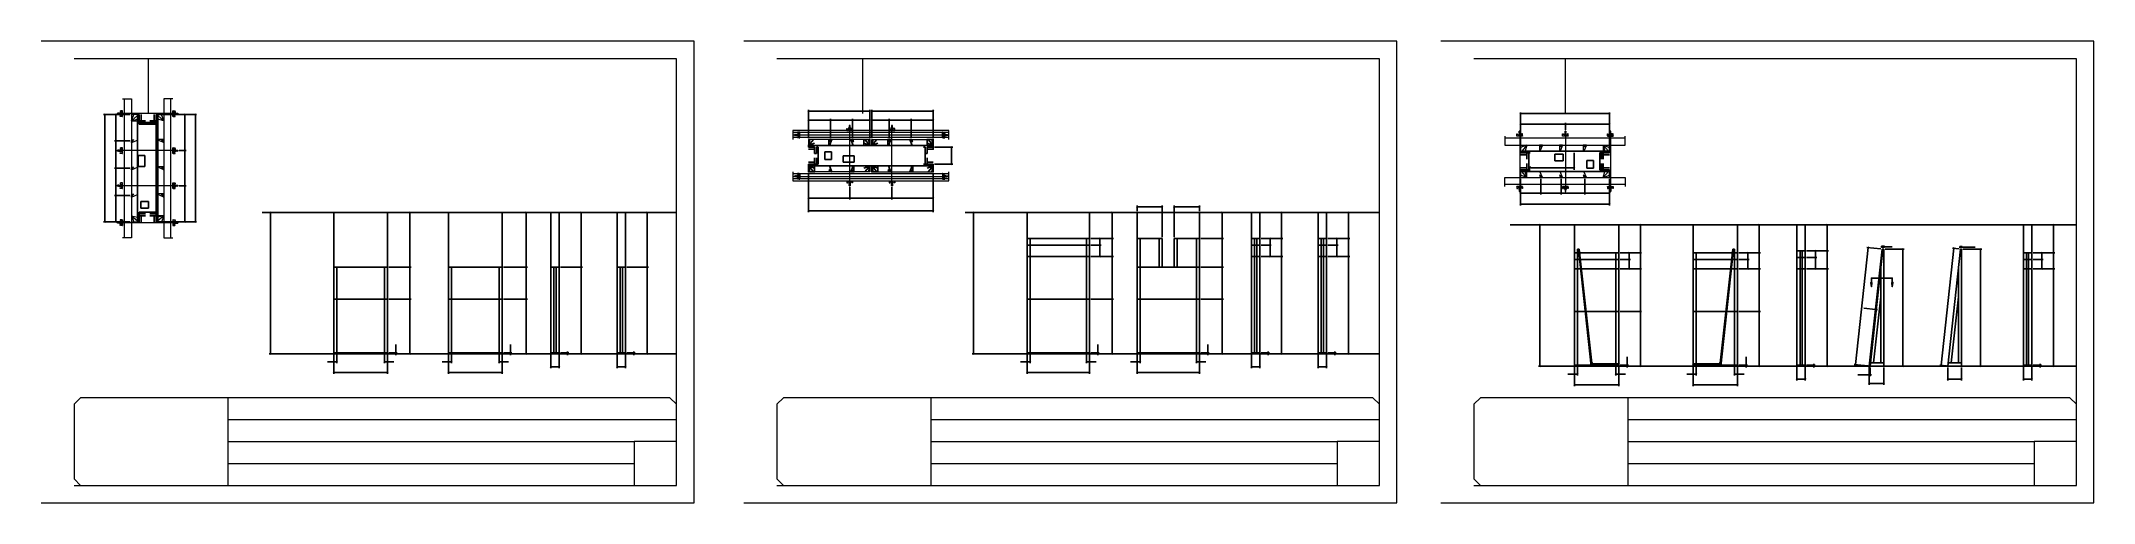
# Model space of a CAD drawing. Header units: metres. Extents: x 2743 to 7411, y 7254 to 8304.
import ezdxf

# ---------------------------------------------------------------- set-up
doc = ezdxf.new("R2010")
doc.units = ezdxf.units.M
for name, color, linetype in [('00 - FELIPE', 7, 'Continuous'), ('9', 7, 'Continuous'), ('CHAPA', 7, 'Continuous'), ('COTA', 7, 'Continuous'), ('Hachura', 7, 'Continuous'), ('Madeira', 7, 'Continuous'), ('MEIO_PONT', 7, 'Continuous'), ('NIVEL 2° PAV.', 7, 'Continuous'), ('Nível', 7, 'Continuous'), ('Painéis', 7, 'Continuous'), ('Perfil Metálico', 7, 'Continuous'), ('SARR_2.2x7', 7, 'Continuous'), ('SARRAFO', 7, 'Continuous'), ('SARRAFO DE PRESSAO', 7, 'Continuous'), ('Texto Seção', 7, 'Continuous')]:
    doc.layers.add(name, color=color, linetype=linetype)

msp = doc.modelspace()

# ---------------------------------------------------------------- linework, layer by layer
at = {"layer": '00 - FELIPE', "color": 4, "lineweight": 25}
for p, q in [((6869.1, 7568.9), (6898.1, 7834.9)), ((6926.4, 7831.8), (6895.1, 7835.2)), ((6929.4, 7836.3), (6926.4, 7836.3)), ((6929.4, 7834.5), (6929.4, 7839.3)), ((6929.4, 7836.3), (6933.4, 7836.3)), ((6933.4, 7834.5), (6933.4, 7839.3)), ((6933.4, 7836.3), (6952.7, 7836.3)), ((6936.4, 7831.5), (6979.5, 7831.5)), ((6976.5, 7831.5), (6976.5, 7565.5)), ((7063.5, 7567.2), (7092.5, 7833.2)), ((7105.1, 7831.8), (7089.5, 7833.5)), ((7108.1, 7835.8), (7105.1, 7835.8)), ((7108.1, 7834.5), (7108.1, 7838.8)), ((7108.1, 7835.8), (7110.3, 7835.8)), ((7110.3, 7834.5), (7110.3, 7838.8)), ((7110.3, 7835.8), (7141.5, 7835.8)), ((7113.3, 7831.5), (7156.4, 7831.5)), ((7153.4, 7831.5), (7153.4, 7565.5)), ((6914.4, 7694.1), (6888.3, 7697)), ((6914.1, 7691.4), (6914.1, 7691.1)), ((6916.2, 7693.9), (6914.4, 7694.1)), ((6915.9, 7691.2), (6915.9, 7690.9)), ((6916.2, 7693.9), (6919.2, 7693.6)), ((6269.8, 7568.5), (6269.8, 7573.6)), ((6269.8, 7570.6), (6330.8, 7570.6)), ((6330.8, 7568.5), (6330.8, 7573.6)), ((6499.8, 7568.5), (6499.8, 7573.6)), ((6560.8, 7570.6), (6499.8, 7570.6)), ((6560.8, 7568.5), (6560.8, 7573.6)), ((6897.4, 7565.8), (6866.1, 7569.2)), ((6936.4, 7565.5), (6979.5, 7565.5)), ((7076.1, 7565.8), (7060.5, 7567.5)), ((7113.3, 7565.5), (7156.4, 7565.5)), ((6900.4, 7545.5), (6874.2, 7545.5)), ((6900.4, 7562.7), (6900.4, 7542.5)), ((6900.4, 7562.5), (6900.4, 7523.1)), ((6902.2, 7545.5), (6900.4, 7545.5)), ((6900.4, 7526.1), (6933.4, 7526.1)), ((6902.2, 7562.5), (6902.2, 7542.5)), ((6902.2, 7545.5), (6905.2, 7545.5)), ((6933.4, 7562.5), (6933.4, 7523.1)), ((7079.1, 7562.5), (7079.1, 7532.6)), ((7079.1, 7535.6), (7110.3, 7535.6)), ((7110.3, 7562.5), (7110.3, 7532.6))]:
    msp.add_line(p, q, dxfattribs=at)
at = {"layer": '00 - FELIPE', "color": 0, "lineweight": 25}
for p, q in [((6899.5, 7833.3), (6896.8, 7836.6)), ((6927.9, 7834.8), (6930.9, 7837.8)), ((6934.9, 7837.8), (6931.9, 7834.8)), ((6978, 7830), (6975, 7833)), ((7093.8, 7831.5), (7091.2, 7834.9)), ((7106.6, 7834.3), (7109.6, 7837.3)), ((7111.8, 7837.3), (7108.8, 7834.3)), ((7154.9, 7830), (7151.9, 7833)), ((6912.8, 7692.8), (6916.1, 7695.5)), ((6917.9, 7695.3), (6914.6, 7692.6)), ((6271.3, 7572.1), (6268.3, 7569.1)), ((6329.3, 7569.1), (6332.3, 7572.1)), ((6501.3, 7572.1), (6498.3, 7569.1)), ((6559.3, 7569.1), (6562.3, 7572.1)), ((6867.8, 7570.6), (6870.5, 7567.3)), ((6975, 7567), (6978, 7564)), ((7062.2, 7568.9), (7064.8, 7565.5)), ((7151.9, 7567), (7154.9, 7564)), ((6898.9, 7544), (6901.9, 7547)), ((6901.9, 7527.6), (6898.9, 7524.6)), ((6903.7, 7547), (6900.7, 7544)), ((6931.9, 7524.6), (6934.9, 7527.6)), ((7080.6, 7537.1), (7077.6, 7534.1)), ((7108.8, 7534.1), (7111.8, 7537.1))]:
    msp.add_line(p, q, dxfattribs=at)
at = {"layer": '9', "color": 9, "lineweight": 25}
for points in [[(6952.6, 7765.3), (6905.2, 7765.3), (6905.2, 7745.8), (6903.9, 7755.7), (6905.2, 7745.8), (6906.5, 7755.7)], [(6905.2, 7765.3), (6952.6, 7765.3), (6952.6, 7745.8), (6953.9, 7755.7), (6952.6, 7745.8), (6951.3, 7755.7)]]:
    msp.add_lwpolyline(points, dxfattribs=at)
at = {"layer": 'CHAPA', "color": 1, "lineweight": 25}
for points in [[(2966.2, 8137.2), (2962.2, 8137.2), (2962.2, 7893.2), (2966.2, 7893.2)], [(2966.2, 8137.2), (2962.2, 8137.2), (2962.2, 7893.2), (2966.2, 7893.2)], [(3004.2, 8137.2), (3008.2, 8137.2), (3008.2, 7893.2), (3004.2, 7893.2)], [(3004.2, 8137.2), (3008.2, 8137.2), (3008.2, 7893.2), (3004.2, 7893.2)], [(3004.2, 8115.2), (3004.2, 8118.8), (2966.2, 8118.8), (2966.2, 8115.2)], [(3004.2, 8115.2), (3004.2, 8118.8), (2966.2, 8118.8), (2966.2, 8115.2)], [(4771.7, 8062.7), (4771.7, 8066.7), (4487.7, 8066.7), (4487.7, 8062.7)], [(4506.1, 8024.7), (4509.7, 8024.7), (4509.7, 8062.7), (4506.1, 8062.7)], [(4749.7, 8024.7), (4753.3, 8024.7), (4753.3, 8062.7), (4749.7, 8062.7)], [(6107.5, 8049.8), (6107.5, 8053.8), (6309.5, 8053.8), (6309.5, 8049.8)], [(6107.5, 8049.8), (6107.5, 8053.8), (6309.5, 8053.8), (6309.5, 8049.8)], [(6129.5, 8049.8), (6125.9, 8049.8), (6125.9, 8011.8), (6129.5, 8011.8)], [(6129.5, 8049.8), (6125.9, 8049.8), (6125.9, 8011.8), (6129.5, 8011.8)], [(6291.1, 8049.8), (6287.5, 8049.8), (6287.5, 8011.8), (6291.1, 8011.8)], [(6291.1, 8049.8), (6287.5, 8049.8), (6287.5, 8011.8), (6291.1, 8011.8)], [(4771.7, 8024.7), (4771.7, 8020.7), (4487.7, 8020.7), (4487.7, 8024.7)], [(6107.5, 8011.8), (6107.5, 8007.8), (6309.5, 8007.8), (6309.5, 8011.8)], [(6107.5, 8011.8), (6107.5, 8007.8), (6309.5, 8007.8), (6309.5, 8011.8)], [(3004.2, 7911.6), (3004.2, 7915.2), (2966.2, 7915.2), (2966.2, 7911.6)], [(3004.2, 7911.6), (3004.2, 7915.2), (2966.2, 7915.2), (2966.2, 7911.6)]]:
    msp.add_lwpolyline(points, dxfattribs=at)
at = {"layer": 'COTA', "color": 241, "lineweight": 25}
for p, q in [((2945.2, 8137.2), (2884.6, 8137.2)), ((2887.6, 7893.2), (2887.6, 8137.2)), ((2945.2, 8137.2), (2909.6, 8137.2)), ((2912.6, 8137.2), (2912.6, 8077.2)), ((3011.2, 8137.2), (3096.6, 8137.2)), ((3045.2, 8137.2), (3072.9, 8137.2)), ((3069.9, 8137.2), (3069.9, 8055.3)), ((3093.6, 7893.2), (3093.6, 8137.2)), ((4487.7, 8083.7), (4487.7, 8147.8)), ((4487.7, 8144.8), (4627.7, 8144.8)), ((4487.7, 8083.7), (4487.7, 8127.6)), ((4537.7, 8124.6), (4487.7, 8124.6)), ((4537.7, 8083.7), (4537.7, 8127.6)), ((4537.7, 8083.7), (4537.7, 8127.6)), ((4587.7, 8124.6), (4537.7, 8124.6)), ((4587.7, 8083.7), (4587.7, 8127.6)), ((4587.7, 8083.7), (4587.7, 8127.6)), ((4627.7, 8124.6), (4587.7, 8124.6)), ((4627.7, 8083.7), (4627.7, 8147.8)), ((4627.7, 8083.7), (4627.7, 8127.6)), ((4631.7, 8083.7), (4631.7, 8147.8)), ((4771.7, 8144.8), (4631.7, 8144.8)), ((4631.7, 8083.7), (4631.7, 8127.6)), ((4631.7, 8124.6), (4671.7, 8124.6)), ((4671.7, 8083.7), (4671.7, 8127.6)), ((4671.7, 8083.7), (4671.7, 8127.6)), ((4671.7, 8124.6), (4721.7, 8124.6)), ((4721.7, 8083.7), (4721.7, 8127.6)), ((4721.7, 8083.7), (4721.7, 8127.6)), ((4721.7, 8124.6), (4771.7, 8124.6)), ((4771.7, 8083.7), (4771.7, 8147.8)), ((4771.7, 8083.7), (4771.7, 8127.6)), ((6107.5, 8056.8), (6107.5, 8142.2)), ((6309.5, 8139.2), (6107.5, 8139.2)), ((6309.5, 8056.8), (6309.5, 8142.2)), ((2945.2, 8077.2), (2909.6, 8077.2)), ((2945.2, 8077.2), (2909.6, 8077.2)), ((2912.6, 8077.2), (2912.6, 8015.2)), ((6107.5, 8090.8), (6107.5, 8118.6)), ((6107.5, 8115.6), (6209.5, 8115.6)), ((6209.5, 8102.6), (6209.5, 8118.6)), ((6209.5, 8102.6), (6209.5, 8118.6)), ((6309.5, 8115.6), (6209.5, 8115.6)), ((6309.5, 8090.8), (6309.5, 8118.6)), ((3057, 8055.3), (3072.9, 8055.3)), ((3057, 8055.3), (3072.9, 8055.3)), ((3069.9, 8055.3), (3069.9, 7975.3)), ((4774.7, 8062.7), (4816, 8062.7)), ((4813, 8024.7), (4813, 8062.7)), ((6229.5, 8011.8), (6229.5, 8049.8)), ((2945.2, 8015.2), (2909.6, 8015.2)), ((2945.2, 8015.2), (2909.6, 8015.2)), ((2912.6, 7953.2), (2912.6, 8015.2)), ((4487.7, 8003.7), (4487.7, 7915.6)), ((4487.7, 8003.7), (4487.7, 7944)), ((4771.7, 8003.8), (4771.7, 7915.6)), ((4771.7, 8003.7), (4771.7, 7944)), ((4774.7, 8024.7), (4816, 8024.7)), ((6107.5, 7990.8), (6107.5, 7930.3)), ((6107.5, 7990.8), (6107.5, 7955.2)), ((6129.5, 8014.8), (6129.5, 8019.3)), ((6129.5, 8016.3), (6229.5, 8016.3)), ((6153.5, 7990.8), (6153.5, 7955.2)), ((6153.5, 7990.8), (6153.5, 7955.2)), ((6199.5, 7990.8), (6199.5, 7955.2)), ((6199.5, 7990.8), (6199.5, 7955.2)), ((6229.5, 8014.8), (6229.5, 8019.3)), ((6253.5, 7990.8), (6253.5, 7955.2)), ((6253.5, 7990.8), (6253.5, 7955.2)), ((6309.5, 7990.8), (6309.5, 7930.3)), ((6309.5, 7990.8), (6309.5, 7955.2)), ((2945.2, 7953.2), (2909.6, 7953.2)), ((2945.2, 7953.2), (2909.6, 7953.2)), ((2912.6, 7953.2), (2912.6, 7893.2)), ((3057, 7975.3), (3072.9, 7975.3)), ((3057, 7975.3), (3072.9, 7975.3)), ((3069.9, 7893.2), (3069.9, 7975.3)), ((4487.7, 7947), (4581.8, 7947)), ((4581.8, 7971.9), (4581.8, 7944)), ((4581.8, 7971.9), (4581.8, 7944)), ((4581.8, 7947), (4677.8, 7947)), ((4677.8, 7971.9), (4677.8, 7944)), ((4677.8, 7971.9), (4677.8, 7944)), ((4677.8, 7947), (4771.7, 7947)), ((6107.5, 7958.2), (6153.5, 7958.2)), ((6153.5, 7958.2), (6199.5, 7958.2)), ((6199.5, 7958.2), (6253.5, 7958.2)), ((6253.5, 7958.2), (6309.5, 7958.2)), ((2945.2, 7893.2), (2884.6, 7893.2)), ((2945.2, 7893.2), (2909.6, 7893.2)), ((3011.2, 7893.2), (3096.6, 7893.2)), ((3045.2, 7893.2), (3072.9, 7893.2)), ((3530.5, 7914.5), (3408.5, 7914.5)), ((3408.5, 7790.5), (3408.5, 7914.5)), ((3530.5, 7790.5), (3530.5, 7914.5)), ((3791.4, 7914.5), (3669.4, 7914.5)), ((3669.4, 7790.5), (3669.4, 7914.5)), ((3791.4, 7790.5), (3791.4, 7914.5)), ((4487.7, 7918.6), (4771.7, 7918.6)), ((5127, 7914.5), (4985, 7914.5)), ((4985, 7855.5), (4985, 7914.5)), ((5127, 7855.5), (5127, 7914.5)), ((5377.1, 7914.5), (5235.1, 7914.5)), ((5235.1, 7855.5), (5235.1, 7914.5)), ((5377.1, 7855.5), (5377.1, 7914.5)), ((6309.5, 7933.3), (6107.5, 7933.3)), ((6229.8, 7886.5), (6330.8, 7886.5)), ((6229.8, 7822.5), (6229.8, 7886.5)), ((6330.8, 7886.5), (6330.8, 7822.5)), ((6499.8, 7886.5), (6600.8, 7886.5)), ((6499.8, 7822.5), (6499.8, 7886.5)), ((6600.8, 7886.5), (6600.8, 7822.5)), ((6240.8, 7831.5), (6236.8, 7831.5)), ((6236.8, 7831.5), (6236.8, 7822.5)), ((6268, 7565.5), (6239, 7831.5)), ((6269.8, 7565.5), (6240.8, 7831.5)), ((6589.8, 7831.5), (6560.8, 7565.5)), ((6591.6, 7831.5), (6562.6, 7565.5)), ((6593.8, 7831.5), (6589.8, 7831.5)), ((6593.8, 7822.5), (6593.8, 7831.5)), ((6236.8, 7565.5), (6236.8, 7567.5)), ((6269.8, 7565.5), (6236.8, 7565.5))]:
    msp.add_line(p, q, dxfattribs=at)
at = {"layer": 'COTA', "color": 0, "lineweight": 25}
for p, q in [((2889.1, 8135.7), (2886.1, 8138.7)), ((2914.1, 8135.7), (2911.1, 8138.7)), ((3071.4, 8135.7), (3068.4, 8138.7)), ((3095.1, 8135.7), (3092.1, 8138.7)), ((4489.2, 8146.3), (4486.2, 8143.3)), ((4489.2, 8126.1), (4486.2, 8123.1)), ((4539.2, 8126.1), (4536.2, 8123.1)), ((4536.2, 8123.1), (4539.2, 8126.1)), ((4589.2, 8126.1), (4586.2, 8123.1)), ((4586.2, 8123.1), (4589.2, 8126.1)), ((4626.2, 8143.3), (4629.2, 8146.3)), ((4626.2, 8123.1), (4629.2, 8126.1)), ((4633.2, 8146.3), (4630.2, 8143.3)), ((4633.2, 8126.1), (4630.2, 8123.1)), ((4670.2, 8123.1), (4673.2, 8126.1)), ((4673.2, 8126.1), (4670.2, 8123.1)), ((4720.2, 8123.1), (4723.2, 8126.1)), ((4723.2, 8126.1), (4720.2, 8123.1)), ((4770.2, 8143.3), (4773.2, 8146.3)), ((4770.2, 8123.1), (4773.2, 8126.1)), ((6109, 8140.7), (6106, 8137.7)), ((6308, 8137.7), (6311, 8140.7)), ((2911.1, 8078.7), (2914.1, 8075.7)), ((2914.1, 8075.7), (2911.1, 8078.7)), ((6109, 8117.1), (6106, 8114.1)), ((6211, 8117.1), (6208, 8114.1)), ((6208, 8114.1), (6211, 8117.1)), ((6308, 8114.1), (6311, 8117.1)), ((3068.4, 8056.8), (3071.4, 8053.8)), ((3071.4, 8053.8), (3068.4, 8056.8)), ((4814.5, 8061.2), (4811.5, 8064.2)), ((2911.1, 8016.7), (2914.1, 8013.7)), ((2914.1, 8013.7), (2911.1, 8016.7)), ((4811.5, 8026.2), (4814.5, 8023.2)), ((6131, 8017.8), (6128, 8014.8)), ((6228, 8014.8), (6231, 8017.8)), ((2914.1, 7951.7), (2911.1, 7954.7)), ((2911.1, 7954.7), (2914.1, 7951.7)), ((3071.4, 7973.8), (3068.4, 7976.8)), ((3068.4, 7976.8), (3071.4, 7973.8)), ((4489.2, 7948.5), (4486.2, 7945.5)), ((4580.3, 7945.5), (4583.3, 7948.5)), ((4583.3, 7948.5), (4580.3, 7945.5)), ((4679.3, 7948.5), (4676.3, 7945.5)), ((4676.3, 7945.5), (4679.3, 7948.5)), ((4770.2, 7945.5), (4773.2, 7948.5)), ((6109, 7959.7), (6106, 7956.7)), ((6152, 7956.7), (6155, 7959.7)), ((6155, 7959.7), (6152, 7956.7)), ((6198, 7956.7), (6201, 7959.7)), ((6201, 7959.7), (6198, 7956.7)), ((6252, 7956.7), (6255, 7959.7)), ((6255, 7959.7), (6252, 7956.7)), ((6308, 7956.7), (6311, 7959.7)), ((2886.1, 7894.7), (2889.1, 7891.7)), ((2911.1, 7894.7), (2914.1, 7891.7)), ((3068.4, 7894.7), (3071.4, 7891.7)), ((3092.1, 7894.7), (3095.1, 7891.7)), ((3582.8, 7913), (3579.8, 7916)), ((3847.4, 7913), (3844.4, 7916)), ((3972.4, 7913), (3969.4, 7916)), ((4122.9, 7913), (4119.9, 7916)), ((4489.2, 7920.1), (4486.2, 7917.1)), ((4770.2, 7917.1), (4773.2, 7920.1)), ((5179.9, 7913), (5176.9, 7916)), ((5430, 7913), (5427, 7916)), ((5565.4, 7913), (5562.4, 7916)), ((5717.3, 7913), (5714.3, 7916)), ((6109, 7934.8), (6106, 7931.8)), ((6308, 7931.8), (6311, 7934.8)), ((5176.9, 7857), (5179.9, 7854)), ((5427, 7857), (5430, 7854)), ((5562.4, 7857), (5565.4, 7854)), ((5714.3, 7857), (5717.3, 7854)), ((6381.2, 7885), (6378.2, 7888)), ((6651.2, 7885), (6648.2, 7888)), ((6806.1, 7885), (6803.1, 7888)), ((7320.8, 7885), (7317.8, 7888)), ((5179.9, 7813), (5176.9, 7816)), ((5565.4, 7813), (5562.4, 7816)), ((5717.3, 7813), (5714.3, 7816)), ((6378.2, 7824), (6381.2, 7821)), ((6648.2, 7824), (6651.2, 7821)), ((6803.1, 7829), (6806.1, 7826)), ((7317.8, 7824), (7320.8, 7821)), ((3582.8, 7789), (3579.8, 7792)), ((3579.8, 7792), (3582.8, 7789)), ((3847.4, 7789), (3844.4, 7792)), ((3844.4, 7792), (3847.4, 7789)), ((3969.4, 7792), (3972.4, 7789)), ((3972.4, 7789), (3969.4, 7792)), ((4119.9, 7792), (4122.9, 7789)), ((4122.9, 7789), (4119.9, 7792)), ((5430, 7789), (5427, 7792)), ((6381.2, 7785), (6378.2, 7788)), ((6651.2, 7785), (6648.2, 7788)), ((6806.1, 7785), (6803.1, 7788)), ((7320.8, 7785), (7317.8, 7788)), ((3582.8, 7716), (3579.8, 7719)), ((3579.8, 7719), (3582.8, 7716)), ((3847.4, 7716), (3844.4, 7719)), ((3844.4, 7719), (3847.4, 7716)), ((5176.9, 7719), (5179.9, 7716)), ((5179.9, 7716), (5176.9, 7719)), ((5427, 7719), (5430, 7716)), ((5430, 7716), (5427, 7719)), ((6381.2, 7688), (6378.2, 7691)), ((6378.2, 7691), (6381.2, 7688)), ((6651.2, 7688), (6648.2, 7691)), ((6648.2, 7691), (6651.2, 7688)), ((3410, 7576.5), (3407, 7573.5)), ((3414, 7573.5), (3417, 7576.5)), ((3525, 7576.5), (3522, 7573.5)), ((3529, 7573.5), (3532, 7576.5)), ((3548.3, 7597), (3551.3, 7594)), ((3551.3, 7592), (3548.3, 7595)), ((3579.8, 7595), (3582.8, 7592)), ((3670.9, 7576.5), (3667.9, 7573.5)), ((3674.9, 7573.5), (3677.9, 7576.5)), ((3785.9, 7576.5), (3782.9, 7573.5)), ((3789.9, 7573.5), (3792.9, 7576.5)), ((3809.1, 7597), (3812.1, 7594)), ((3812.1, 7592), (3809.1, 7595)), ((3844.4, 7595), (3847.4, 7592)), ((3903.7, 7565.1), (3900.7, 7562.1)), ((3919.7, 7562.1), (3922.7, 7565.1)), ((3938.6, 7597), (3941.6, 7594)), ((3941.6, 7592), (3938.6, 7595)), ((3969.4, 7595), (3972.4, 7592)), ((4054.2, 7565.1), (4051.2, 7562.1)), ((4070.2, 7562.1), (4073.2, 7565.1)), ((4089.1, 7597), (4092.1, 7594)), ((4092.1, 7592), (4089.1, 7595)), ((4119.9, 7595), (4122.9, 7592)), ((4986.5, 7576.5), (4983.5, 7573.5)), ((4990.5, 7573.5), (4993.5, 7576.5)), ((5121.5, 7576.5), (5118.5, 7573.5)), ((5125.5, 7573.5), (5128.5, 7576.5)), ((5144.8, 7597), (5147.8, 7594)), ((5147.8, 7592), (5144.8, 7595)), ((5176.9, 7595), (5179.9, 7592)), ((5236.6, 7576.5), (5233.6, 7573.5)), ((5240.6, 7573.5), (5243.6, 7576.5)), ((5371.6, 7576.5), (5368.6, 7573.5)), ((5375.6, 7573.5), (5378.6, 7576.5)), ((5394.8, 7597), (5397.8, 7594)), ((5397.8, 7592), (5394.8, 7595)), ((5427, 7595), (5430, 7592)), ((5496.7, 7565.1), (5493.7, 7562.1)), ((5512.7, 7562.1), (5515.7, 7565.1)), ((5531.6, 7597), (5534.6, 7594)), ((5534.6, 7592), (5531.6, 7595)), ((5562.4, 7595), (5565.4, 7592)), ((5648.6, 7565.1), (5645.6, 7562.1)), ((5664.6, 7562.1), (5667.6, 7565.1)), ((5683.5, 7597), (5686.5, 7594)), ((5686.5, 7592), (5683.5, 7595)), ((5714.3, 7595), (5717.3, 7592)), ((6348.6, 7569), (6351.6, 7566)), ((6351.6, 7564), (6348.6, 7567)), ((6378.2, 7567), (6381.2, 7564)), ((6618.6, 7569), (6621.6, 7566)), ((6621.6, 7564), (6618.6, 7567)), ((6648.2, 7567), (6651.2, 7564)), ((6772.4, 7569), (6775.4, 7566)), ((6775.4, 7564), (6772.4, 7567)), ((6803.1, 7567), (6806.1, 7564)), ((7287.1, 7569), (7290.1, 7566)), ((7290.1, 7564), (7287.1, 7567)), ((7317.8, 7567), (7320.8, 7564)), ((3410, 7552.4), (3407, 7549.4)), ((3529, 7549.4), (3532, 7552.4)), ((3670.9, 7552.4), (3667.9, 7549.4)), ((3789.9, 7549.4), (3792.9, 7552.4)), ((4986.5, 7552.4), (4983.5, 7549.4)), ((5125.5, 7549.4), (5128.5, 7552.4)), ((5236.6, 7552.4), (5233.6, 7549.4)), ((5375.6, 7549.4), (5378.6, 7552.4)), ((6231.3, 7548.5), (6228.3, 7545.5)), ((6231.3, 7524.4), (6228.3, 7521.4)), ((6235.3, 7545.5), (6238.3, 7548.5)), ((6325.3, 7548.5), (6322.3, 7545.5)), ((6329.3, 7545.5), (6332.3, 7548.5)), ((6329.3, 7521.4), (6332.3, 7524.4)), ((6501.3, 7548.5), (6498.3, 7545.5)), ((6501.3, 7524.4), (6498.3, 7521.4)), ((6505.3, 7545.5), (6508.3, 7548.5)), ((6595.3, 7548.5), (6592.3, 7545.5)), ((6599.3, 7545.5), (6602.3, 7548.5)), ((6599.3, 7521.4), (6602.3, 7524.4)), ((6737.4, 7537.1), (6734.4, 7534.1)), ((6753.4, 7534.1), (6756.4, 7537.1)), ((7252.2, 7537.1), (7249.2, 7534.1)), ((7268.2, 7534.1), (7271.2, 7537.1))]:
    msp.add_line(p, q, dxfattribs=at)
at = {"layer": 'COTA', "color": 180, "lineweight": 25}
for p, q in [((2978.6, 8044.3), (2963.6, 8044.3)), ((2963.6, 8044.3), (2963.6, 8019.3)), ((2978.6, 8019.3), (2978.6, 8044.3)), ((4540.1, 8052.7), (4525.1, 8052.7)), ((4525.1, 8052.7), (4525.1, 8034.7)), ((4525.1, 8034.7), (4540.1, 8034.7)), ((4540.1, 8034.7), (4540.1, 8052.7)), ((4591.7, 8043.7), (4566.7, 8043.7)), ((4566.7, 8043.7), (4566.7, 8028.7)), ((4591.7, 8028.7), (4591.7, 8043.7)), ((6204.4, 8047.3), (6185.4, 8047.3)), ((6185.4, 8047.3), (6185.4, 8032.3)), ((6185.4, 8032.3), (6204.4, 8032.3)), ((6204.4, 8032.3), (6204.4, 8047.3)), ((6273.2, 8033), (6258.2, 8033)), ((6258.2, 8033), (6258.2, 8015)), ((6273.2, 8015), (6273.2, 8033)), ((2963.6, 8019.3), (2978.6, 8019.3)), ((4566.7, 8028.7), (4591.7, 8028.7)), ((6258.2, 8015), (6273.2, 8015)), ((2987.4, 7939.2), (2969.4, 7939.2)), ((2969.4, 7939.2), (2969.4, 7924.2)), ((2987.4, 7924.2), (2987.4, 7939.2)), ((2969.4, 7924.2), (2987.4, 7924.2))]:
    msp.add_line(p, q, dxfattribs=at)
at = {"layer": 'COTA', "color": 4, "lineweight": 25}
for p, q in [((3533.5, 7914.5), (3584.3, 7914.5)), ((3581.3, 7790.5), (3581.3, 7914.5)), ((3794.4, 7914.5), (3848.9, 7914.5)), ((3845.9, 7790.5), (3845.9, 7914.5)), ((3924.2, 7914.5), (3973.9, 7914.5)), ((3970.9, 7790.5), (3970.9, 7914.5)), ((4074.7, 7914.5), (4124.4, 7914.5)), ((4121.4, 7790.5), (4121.4, 7914.5)), ((5130, 7914.5), (5181.4, 7914.5)), ((5178.4, 7855.5), (5178.4, 7914.5)), ((5380.1, 7914.5), (5431.5, 7914.5)), ((5428.5, 7855.5), (5428.5, 7914.5)), ((5517.2, 7914.5), (5566.9, 7914.5)), ((5563.9, 7855.5), (5563.9, 7914.5)), ((5669.1, 7914.5), (5718.8, 7914.5)), ((5715.8, 7855.5), (5715.8, 7914.5)), ((5130, 7855.5), (5181.4, 7855.5)), ((5380.1, 7855.5), (5431.5, 7855.5)), ((5517.2, 7855.5), (5566.9, 7855.5)), ((5669.1, 7855.5), (5718.8, 7855.5)), ((6333.8, 7886.5), (6382.7, 7886.5)), ((6379.7, 7822.5), (6379.7, 7886.5)), ((6603.8, 7886.5), (6652.7, 7886.5)), ((6649.7, 7822.5), (6649.7, 7886.5)), ((6757.9, 7886.5), (6807.6, 7886.5)), ((6804.6, 7827.5), (6804.6, 7886.5)), ((7272.7, 7886.5), (7322.3, 7886.5)), ((7319.3, 7822.5), (7319.3, 7886.5)), ((5130, 7814.5), (5181.4, 7814.5)), ((5178.4, 7717.5), (5178.4, 7814.5)), ((5517.2, 7814.5), (5566.9, 7814.5)), ((5563.9, 7593.5), (5563.9, 7814.5)), ((5669.1, 7814.5), (5718.8, 7814.5)), ((5715.8, 7593.5), (5715.8, 7814.5)), ((6333.8, 7822.5), (6382.7, 7822.5)), ((6603.8, 7822.5), (6652.7, 7822.5)), ((6757.9, 7827.5), (6807.6, 7827.5)), ((7272.7, 7822.5), (7322.3, 7822.5)), ((3533.5, 7790.5), (3584.3, 7790.5)), ((3533.5, 7790.5), (3584.3, 7790.5)), ((3581.3, 7717.5), (3581.3, 7790.5)), ((3794.4, 7790.5), (3848.9, 7790.5)), ((3794.4, 7790.5), (3848.9, 7790.5)), ((3845.9, 7717.5), (3845.9, 7790.5)), ((3924.2, 7790.5), (3973.9, 7790.5)), ((3924.2, 7790.5), (3973.9, 7790.5)), ((3970.9, 7593.5), (3970.9, 7790.5)), ((4074.7, 7790.5), (4124.4, 7790.5)), ((4074.7, 7790.5), (4124.4, 7790.5)), ((4121.4, 7593.5), (4121.4, 7790.5)), ((5380.1, 7790.5), (5431.5, 7790.5)), ((5428.5, 7717.5), (5428.5, 7790.5)), ((6333.8, 7786.5), (6382.7, 7786.5)), ((6379.7, 7786.5), (6379.7, 7689.5)), ((6603.8, 7786.5), (6652.7, 7786.5)), ((6649.7, 7786.5), (6649.7, 7689.5)), ((6757.9, 7786.5), (6807.6, 7786.5)), ((6804.6, 7565.5), (6804.6, 7786.5)), ((7272.7, 7786.5), (7322.3, 7786.5)), ((7319.3, 7565.5), (7319.3, 7786.5)), ((3533.5, 7717.5), (3584.3, 7717.5)), ((3533.5, 7717.5), (3584.3, 7717.5)), ((3581.3, 7593.5), (3581.3, 7717.5)), ((3794.4, 7717.5), (3848.9, 7717.5)), ((3794.4, 7717.5), (3848.9, 7717.5)), ((3845.9, 7593.5), (3845.9, 7717.5)), ((5130, 7717.5), (5181.4, 7717.5)), ((5130, 7717.5), (5181.4, 7717.5)), ((5178.4, 7593.5), (5178.4, 7717.5)), ((5380.1, 7717.5), (5431.5, 7717.5)), ((5380.1, 7717.5), (5431.5, 7717.5)), ((5428.5, 7593.5), (5428.5, 7717.5)), ((6333.8, 7689.5), (6382.7, 7689.5)), ((6333.8, 7689.5), (6382.7, 7689.5)), ((6379.7, 7565.5), (6379.7, 7689.5)), ((6603.8, 7689.5), (6652.7, 7689.5)), ((6603.8, 7689.5), (6652.7, 7689.5)), ((6649.7, 7565.5), (6649.7, 7689.5)), ((3549.8, 7595.5), (3549.8, 7614.3)), ((3810.6, 7595.5), (3810.6, 7614.3)), ((5146.3, 7595.5), (5146.3, 7614.3)), ((5396.3, 7595.5), (5396.3, 7614.3)), ((3408.5, 7575), (3393.8, 7575)), ((3408.5, 7592.5), (3408.5, 7547.9)), ((3408.5, 7590.5), (3408.5, 7572)), ((3415.5, 7575), (3408.5, 7575)), ((3415.5, 7592.5), (3415.5, 7572)), ((3523.5, 7592.5), (3523.5, 7572)), ((3523.5, 7575), (3530.5, 7575)), ((3530.5, 7592.5), (3530.5, 7547.9)), ((3530.5, 7590.5), (3530.5, 7572)), ((3530.5, 7575), (3545.3, 7575)), ((3533.5, 7595.5), (3552.8, 7595.5)), ((3533.5, 7593.5), (3552.8, 7593.5)), ((3533.5, 7593.5), (3584.3, 7593.5)), ((3549.8, 7593.5), (3549.8, 7595.5)), ((3549.8, 7593.5), (3549.8, 7590.5)), ((3669.4, 7575), (3654.7, 7575)), ((3669.4, 7592.5), (3669.4, 7547.9)), ((3669.4, 7590.5), (3669.4, 7572)), ((3676.4, 7575), (3669.4, 7575)), ((3676.4, 7592.5), (3676.4, 7572)), ((3784.4, 7592.5), (3784.4, 7572)), ((3784.4, 7575), (3791.4, 7575)), ((3791.4, 7592.5), (3791.4, 7547.9)), ((3791.4, 7590.5), (3791.4, 7572)), ((3791.4, 7575), (3806.1, 7575)), ((3794.4, 7595.5), (3813.6, 7595.5)), ((3794.4, 7593.5), (3813.6, 7593.5)), ((3794.4, 7593.5), (3848.9, 7593.5)), ((3810.6, 7593.5), (3810.6, 7595.5)), ((3810.6, 7593.5), (3810.6, 7590.5)), ((3902.2, 7592.5), (3902.2, 7560.6)), ((3902.2, 7563.6), (3921.2, 7563.6)), ((3921.2, 7592.5), (3921.2, 7560.6)), ((3924.2, 7595.5), (3943.1, 7595.5)), ((3924.2, 7593.5), (3943.1, 7593.5)), ((3924.2, 7593.5), (3973.9, 7593.5)), ((3940.1, 7595.5), (3940.1, 7598.5)), ((3940.1, 7593.5), (3940.1, 7595.5)), ((3940.1, 7593.5), (3940.1, 7590.5)), ((4052.7, 7592.5), (4052.7, 7560.6)), ((4052.7, 7563.6), (4071.7, 7563.6)), ((4071.7, 7592.5), (4071.7, 7560.6)), ((4074.7, 7595.5), (4093.6, 7595.5)), ((4074.7, 7593.5), (4093.6, 7593.5)), ((4074.7, 7593.5), (4124.4, 7593.5)), ((4090.6, 7595.5), (4090.6, 7598.5)), ((4090.6, 7593.5), (4090.6, 7595.5)), ((4090.6, 7593.5), (4090.6, 7590.5)), ((4985, 7575), (4970.3, 7575)), ((4985, 7592.5), (4985, 7547.9)), ((4985, 7590.5), (4985, 7572)), ((4992, 7575), (4985, 7575)), ((4992, 7592.5), (4992, 7572)), ((5120, 7592.5), (5120, 7572)), ((5120, 7575), (5127, 7575)), ((5127, 7592.5), (5127, 7547.9)), ((5127, 7590.5), (5127, 7572)), ((5127, 7575), (5141.8, 7575)), ((5130, 7595.5), (5149.3, 7595.5)), ((5130, 7593.5), (5149.3, 7593.5)), ((5130, 7593.5), (5181.4, 7593.5)), ((5146.3, 7593.5), (5146.3, 7595.5)), ((5146.3, 7593.5), (5146.3, 7590.5)), ((5235.1, 7575), (5220.3, 7575)), ((5235.1, 7592.5), (5235.1, 7547.9)), ((5235.1, 7590.5), (5235.1, 7572)), ((5242.1, 7575), (5235.1, 7575)), ((5242.1, 7592.5), (5242.1, 7572)), ((5370.1, 7592.5), (5370.1, 7572)), ((5370.1, 7575), (5377.1, 7575)), ((5377.1, 7592.5), (5377.1, 7547.9)), ((5377.1, 7590.5), (5377.1, 7572)), ((5377.1, 7575), (5391.8, 7575)), ((5380.1, 7595.5), (5399.3, 7595.5)), ((5380.1, 7593.5), (5399.3, 7593.5)), ((5380.1, 7593.5), (5431.5, 7593.5)), ((5396.3, 7593.5), (5396.3, 7595.5)), ((5396.3, 7593.5), (5396.3, 7590.5)), ((5495.2, 7592.5), (5495.2, 7560.6)), ((5495.2, 7563.6), (5514.2, 7563.6)), ((5514.2, 7592.5), (5514.2, 7560.6)), ((5517.2, 7595.5), (5536.1, 7595.5)), ((5517.2, 7593.5), (5536.1, 7593.5)), ((5517.2, 7593.5), (5566.9, 7593.5)), ((5533.1, 7595.5), (5533.1, 7598.5)), ((5533.1, 7593.5), (5533.1, 7595.5)), ((5533.1, 7593.5), (5533.1, 7590.5)), ((5647.1, 7592.5), (5647.1, 7560.6)), ((5647.1, 7563.6), (5666.1, 7563.6)), ((5666.1, 7592.5), (5666.1, 7560.6)), ((5669.1, 7595.5), (5688, 7595.5)), ((5669.1, 7593.5), (5688, 7593.5)), ((5669.1, 7593.5), (5718.8, 7593.5)), ((5685, 7595.5), (5685, 7598.5)), ((5685, 7593.5), (5685, 7595.5)), ((5685, 7593.5), (5685, 7590.5)), ((6229.8, 7564.5), (6229.8, 7519.9)), ((6236.8, 7564.5), (6236.8, 7544)), ((6323.8, 7564.5), (6323.8, 7544)), ((6330.8, 7564.5), (6330.8, 7519.9)), ((6333.8, 7567.5), (6353.1, 7567.5)), ((6333.8, 7565.5), (6353.1, 7565.5)), ((6333.8, 7565.5), (6382.7, 7565.5)), ((6350.1, 7567.5), (6350.1, 7586.3)), ((6350.1, 7565.5), (6350.1, 7567.5)), ((6350.1, 7565.5), (6350.1, 7562.5)), ((6499.8, 7564.5), (6499.8, 7519.9)), ((6506.8, 7564.5), (6506.8, 7544)), ((6593.8, 7564.5), (6593.8, 7544)), ((6600.8, 7564.5), (6600.8, 7519.9)), ((6603.8, 7567.5), (6623.1, 7567.5)), ((6603.8, 7565.5), (6623.1, 7565.5)), ((6603.8, 7565.5), (6652.7, 7565.5)), ((6620.1, 7567.5), (6620.1, 7586.3)), ((6620.1, 7565.5), (6620.1, 7567.5)), ((6620.1, 7565.5), (6620.1, 7562.5)), ((6735.9, 7564.5), (6735.9, 7532.6)), ((6754.9, 7564.5), (6754.9, 7532.6)), ((6757.9, 7567.5), (6776.9, 7567.5)), ((6757.9, 7565.5), (6776.9, 7565.5)), ((6757.9, 7565.5), (6807.6, 7565.5)), ((6773.9, 7567.5), (6773.9, 7570.5)), ((6773.9, 7565.5), (6773.9, 7567.5)), ((6773.9, 7565.5), (6773.9, 7562.5)), ((7250.7, 7564.5), (7250.7, 7532.6)), ((7269.7, 7564.5), (7269.7, 7532.6)), ((7272.7, 7567.5), (7291.6, 7567.5)), ((7272.7, 7565.5), (7291.6, 7565.5)), ((7272.7, 7565.5), (7322.3, 7565.5)), ((7288.6, 7567.5), (7288.6, 7570.5)), ((7288.6, 7565.5), (7288.6, 7567.5)), ((7288.6, 7565.5), (7288.6, 7562.5)), ((3530.5, 7550.9), (3408.5, 7550.9)), ((3791.4, 7550.9), (3669.4, 7550.9)), ((5127, 7550.9), (4985, 7550.9)), ((5377.1, 7550.9), (5235.1, 7550.9)), ((6229.8, 7547), (6215.1, 7547)), ((6229.8, 7562.5), (6229.8, 7544)), ((6236.8, 7547), (6229.8, 7547)), ((6330.8, 7522.9), (6229.8, 7522.9)), ((6323.8, 7547), (6330.8, 7547)), ((6330.8, 7562.5), (6330.8, 7544)), ((6330.8, 7547), (6345.6, 7547)), ((6499.8, 7547), (6485.1, 7547)), ((6499.8, 7562.5), (6499.8, 7544)), ((6506.8, 7547), (6499.8, 7547)), ((6600.8, 7522.9), (6499.8, 7522.9)), ((6593.8, 7547), (6600.8, 7547)), ((6600.8, 7562.5), (6600.8, 7544)), ((6600.8, 7547), (6615.6, 7547)), ((6735.9, 7535.6), (6754.9, 7535.6)), ((7250.7, 7535.6), (7269.7, 7535.6))]:
    msp.add_line(p, q, dxfattribs=at)
at = {"layer": 'COTA', "color": 241, "lineweight": 25}
for points in [[(3921.2, 7790.5), (3921.2, 7914.5), (3902.2, 7914.5), (3902.2, 7790.5)], [(4071.7, 7790.5), (4071.7, 7914.5), (4052.7, 7914.5), (4052.7, 7790.5)], [(5514.2, 7855.5), (5514.2, 7914.5), (5495.2, 7914.5), (5495.2, 7855.5)], [(5666.1, 7855.5), (5666.1, 7914.5), (5647.1, 7914.5), (5647.1, 7855.5)], [(6754.9, 7827.5), (6754.9, 7886.5), (6735.9, 7886.5), (6735.9, 7827.5)], [(7269.7, 7822.5), (7269.7, 7886.5), (7250.7, 7886.5), (7250.7, 7822.5)]]:
    msp.add_lwpolyline(points, dxfattribs=at)
at = {"layer": 'Hachura', "color": 0, "lineweight": 9}
for p, q in [((2916.7, 8140.3), (2916.4, 8139.9)), ((2916.4, 8139.9), (2916.4, 8138.7)), ((2916.7, 8138.3), (2916.4, 8138.7)), ((2917, 8140.3), (2916.7, 8140.3)), ((2916.7, 8138.3), (2916.7, 8140.3)), ((2917.4, 8138.3), (2916.7, 8139.6)), ((2917.3, 8138.2), (2916.7, 8139.4)), ((2916.7, 8138.8), (2917.1, 8138.2)), ((2916.7, 8138.6), (2916.8, 8138.3)), ((2917, 8140.3), (2918, 8138.3)), ((2917, 8140.3), (2918, 8138.3)), ((2917.1, 8140.3), (2918.2, 8138.2)), ((2918.4, 8138.2), (2917.4, 8140.4)), ((2917.4, 8138.3), (2918, 8138.3)), ((2918.2, 8140.3), (2917.6, 8140.3)), ((2918.5, 8138.3), (2917.6, 8140.3)), ((2918.2, 8140.3), (2919.2, 8138.3)), ((2918.3, 8140.3), (2919.4, 8138.2)), ((2919.6, 8138.2), (2918.5, 8140.4)), ((2919.2, 8138.3), (2918.5, 8138.3)), ((2919.4, 8140.3), (2918.7, 8140.3)), ((2919.7, 8138.3), (2918.7, 8140.3)), ((2918.9, 8140.3), (2918.7, 8140.3)), ((2919.4, 8140.3), (2920.3, 8138.3)), ((2919.5, 8140.3), (2920.5, 8138.2)), ((2920.8, 8138.2), (2919.7, 8140.4)), ((2919.9, 8138.3), (2919.7, 8138.3)), ((2920.5, 8140.3), (2919.9, 8140.3)), ((2920.8, 8138.3), (2919.9, 8140.3)), ((2919.9, 8138.3), (2920.3, 8138.3)), ((2920.5, 8140.3), (2921.5, 8138.3)), ((2920.8, 8138.3), (2921.5, 8138.3)), ((2921.5, 8139.1), (2920.9, 8140.4)), ((2921.5, 8139.4), (2921, 8140.3)), ((2921.5, 8140.3), (2921, 8140.3)), ((2921.5, 8137.6), (2921.5, 8140.9)), ((2921.5, 8140.9), (2924.7, 8140.9)), ((2921.5, 8139.9), (2924.7, 8139.9)), ((2921.5, 8138.3), (2924.7, 8138.3)), ((2924.7, 8137.6), (2921.5, 8137.6)), ((2921.6, 8137.6), (2921.6, 8140.9)), ((2923, 8145.7), (2923, 8144)), ((2923, 8144), (2925.2, 8143.4)), ((2923, 8134.5), (2925.2, 8135)), ((2923, 8132.8), (2923, 8134.5)), ((2927.3, 8132.8), (2923, 8132.8)), ((2928.2, 8145.7), (2923.1, 8145.7)), ((2924.7, 8141.2), (2924.7, 8137.3)), ((2927.3, 8141.2), (2924.7, 8141.2)), ((2924.7, 8137.3), (2924.7, 8137.6)), ((2924.7, 8137.3), (2924.7, 8137.6)), ((2924.7, 8137.3), (2927.3, 8137.3)), ((2927.3, 8139.5), (2925.3, 8139.5)), ((2925.3, 8139), (2927.3, 8139)), ((2925.5, 8143.1), (2925.5, 8141.2)), ((2925.5, 8135.4), (2925.5, 8137.3)), ((2927.3, 8145.7), (2927.3, 8132.8)), ((2927.3, 8145.7), (2927.3, 8140.5)), ((2927.3, 8145.5), (2928.2, 8145.5)), ((2927.3, 8145.3), (2928.2, 8145.3)), ((2927.3, 8145), (2928.2, 8145)), ((2927.3, 8144.5), (2928.2, 8144.5)), ((2927.3, 8143.7), (2928.2, 8143.7)), ((2927.3, 8142.3), (2928.2, 8142.3)), ((2927.3, 8139.2), (2927.3, 8141.2)), ((2927.3, 8140.5), (2927.3, 8139.9)), ((2927.3, 8139.2), (2928.2, 8139.2)), ((2927.3, 8136.2), (2928.2, 8136.2)), ((2927.3, 8134.8), (2928.2, 8134.8)), ((2927.3, 8133.9), (2928.2, 8133.9)), ((2927.3, 8133.5), (2928.2, 8133.5)), ((2927.3, 8133.1), (2928.2, 8133.1)), ((2927.3, 8132.9), (2928.2, 8132.9)), ((2927.3, 8132.8), (2928.2, 8132.8)), ((2927.6, 8140.2), (2927.4, 8140.2)), ((2927.4, 8138.3), (2927.9, 8138.3)), ((2928, 8140.2), (2927.6, 8140.2)), ((2928.2, 8132.8), (2928.2, 8145.7)), ((2928.2, 8133.7), (2928.2, 8141.6)), ((3042.2, 8132.8), (3042.2, 8145.7)), ((3042.2, 8145.7), (3047.3, 8145.7)), ((3043.1, 8145.5), (3042.2, 8145.5)), ((3043.1, 8145.3), (3042.2, 8145.3)), ((3043.1, 8145), (3042.2, 8145)), ((3043.1, 8144.5), (3042.2, 8144.5)), ((3043.1, 8143.7), (3042.2, 8143.7)), ((3043.1, 8142.3), (3042.2, 8142.3)), ((3042.2, 8133.7), (3042.2, 8141.6)), ((3043.1, 8139.2), (3042.2, 8139.2)), ((3043.1, 8136.2), (3042.2, 8136.2)), ((3043.1, 8134.8), (3042.2, 8134.8)), ((3043.1, 8133.9), (3042.2, 8133.9)), ((3043.1, 8133.5), (3042.2, 8133.5)), ((3043.1, 8133.1), (3042.2, 8133.1)), ((3043.1, 8132.9), (3042.2, 8132.9)), ((3043.1, 8132.8), (3042.2, 8132.8)), ((3042.3, 8140.2), (3042.8, 8140.2)), ((3043, 8138.3), (3042.5, 8138.3)), ((3042.8, 8140.2), (3043, 8140.2)), ((3043.1, 8145.7), (3043.1, 8132.8)), ((3043.1, 8145.7), (3043.1, 8140.5)), ((3043.1, 8139.2), (3043.1, 8141.2)), ((3043.1, 8141.2), (3045.7, 8141.2)), ((3043.1, 8140.5), (3043.1, 8139.9)), ((3043.1, 8139.5), (3045.1, 8139.5)), ((3045.1, 8139), (3043.1, 8139)), ((3045.7, 8137.3), (3043.1, 8137.3)), ((3043.1, 8132.8), (3047.4, 8132.8)), ((3044.9, 8143.1), (3044.9, 8141.2)), ((3044.9, 8135.4), (3044.9, 8137.3)), ((3047.4, 8144), (3045.1, 8143.4)), ((3047.4, 8134.5), (3045.1, 8135)), ((3045.7, 8141.2), (3045.7, 8137.3)), ((3048.9, 8140.9), (3045.7, 8140.9)), ((3048.9, 8139.9), (3045.7, 8139.9)), ((3048.9, 8138.3), (3045.7, 8138.3)), ((3045.7, 8137.6), (3048.9, 8137.6)), ((3045.7, 8137.3), (3045.7, 8137.6)), ((3045.7, 8137.3), (3045.7, 8137.6)), ((3047.4, 8145.7), (3047.4, 8144)), ((3047.4, 8132.8), (3047.4, 8134.5)), ((3048.8, 8137.6), (3048.8, 8140.9)), ((3048.9, 8137.6), (3048.9, 8140.9)), ((3048.9, 8139.1), (3049.5, 8140.4)), ((3049.9, 8140.3), (3048.9, 8138.3)), ((3048.9, 8139.4), (3049.4, 8140.3)), ((3048.9, 8140.3), (3049.4, 8140.3)), ((3049.5, 8138.3), (3048.9, 8138.3)), ((3049.5, 8138.3), (3050.5, 8140.3)), ((3049.6, 8138.2), (3050.7, 8140.4)), ((3049.9, 8140.3), (3050.5, 8140.3)), ((3050.9, 8140.3), (3049.9, 8138.2)), ((3051, 8140.3), (3050.1, 8138.3)), ((3050.5, 8138.3), (3050.1, 8138.3)), ((3050.5, 8138.3), (3050.7, 8138.3)), ((3050.7, 8138.3), (3051.7, 8140.3)), ((3050.8, 8138.2), (3051.9, 8140.4)), ((3051, 8140.3), (3051.7, 8140.3)), ((3052.1, 8140.3), (3051, 8138.2)), ((3052.2, 8140.3), (3051.2, 8138.3)), ((3051.2, 8138.3), (3051.9, 8138.3)), ((3051.5, 8140.3), (3051.7, 8140.3)), ((3051.9, 8138.2), (3053, 8140.4)), ((3051.9, 8138.3), (3052.8, 8140.3)), ((3052.2, 8140.3), (3052.8, 8140.3)), ((3053.3, 8140.3), (3052.2, 8138.2)), ((3053.4, 8140.3), (3052.4, 8138.3)), ((3053.4, 8140.3), (3052.4, 8138.3)), ((3053, 8138.3), (3052.4, 8138.3)), ((3053, 8138.3), (3053.7, 8139.6)), ((3053.1, 8138.2), (3053.7, 8139.4)), ((3053.7, 8138.8), (3053.3, 8138.2)), ((3053.4, 8140.3), (3053.7, 8140.3)), ((3053.7, 8138.6), (3053.5, 8138.3)), ((3053.7, 8140.3), (3054, 8139.9)), ((3053.7, 8138.3), (3053.7, 8140.3)), ((3053.7, 8138.3), (3054, 8138.7)), ((3054, 8139.9), (3054, 8138.7)), ((4456.5, 8091.8), (4456.2, 8091.4)), ((4456.2, 8091.4), (4456.2, 8090.1)), ((4456.5, 8089.8), (4456.2, 8090.1)), ((4456.8, 8091.8), (4456.5, 8091.8)), ((4456.5, 8089.8), (4456.5, 8091.8)), ((4457.2, 8089.8), (4456.5, 8091.1)), ((4457.1, 8089.7), (4456.5, 8090.9)), ((4456.5, 8090.3), (4456.9, 8089.7)), ((4456.5, 8090.1), (4456.7, 8089.8)), ((4456.8, 8091.8), (4457.8, 8089.8)), ((4456.8, 8091.8), (4457.8, 8089.8)), ((4456.9, 8091.8), (4458, 8089.7)), ((4458.3, 8089.7), (4457.2, 8091.9)), ((4457.2, 8089.8), (4457.8, 8089.8)), ((4458, 8091.8), (4457.4, 8091.8)), ((4458.3, 8089.8), (4457.4, 8091.8)), ((4458, 8091.8), (4459, 8089.8)), ((4458.1, 8091.8), (4459.2, 8089.7)), ((4459.4, 8089.7), (4458.3, 8091.9)), ((4459, 8089.8), (4458.3, 8089.8)), ((4459.2, 8091.8), (4458.5, 8091.8)), ((4459.5, 8089.8), (4458.5, 8091.8)), ((4458.7, 8091.8), (4458.5, 8091.8)), ((4459.2, 8091.8), (4460.1, 8089.8)), ((4459.3, 8091.8), (4460.3, 8089.7)), ((4460.6, 8089.7), (4459.5, 8091.9)), ((4459.7, 8089.8), (4459.5, 8089.8)), ((4460.3, 8091.8), (4459.7, 8091.8)), ((4460.7, 8089.8), (4459.7, 8091.8)), ((4459.7, 8089.8), (4460.1, 8089.8)), ((4460.3, 8091.8), (4461.3, 8089.8)), ((4461.3, 8090.6), (4460.7, 8091.9)), ((4460.7, 8089.8), (4461.3, 8089.8)), ((4461.3, 8090.9), (4460.8, 8091.8)), ((4461.3, 8091.8), (4460.8, 8091.8)), ((4461.3, 8089), (4461.3, 8092.4)), ((4461.3, 8092.4), (4464.5, 8092.4)), ((4461.3, 8091.4), (4464.5, 8091.4)), ((4461.3, 8089.8), (4464.5, 8089.8)), ((4464.5, 8089), (4461.3, 8089)), ((4461.4, 8089), (4461.4, 8092.4)), ((4462.8, 8097.2), (4462.8, 8095.5)), ((4462.8, 8095.5), (4465.1, 8094.9)), ((4462.8, 8085.9), (4465.1, 8086.5)), ((4462.8, 8084.3), (4462.8, 8085.9)), ((4467.1, 8084.3), (4462.8, 8084.3)), ((4468, 8097.2), (4462.9, 8097.2)), ((4464.5, 8092.7), (4464.5, 8088.8)), ((4467.1, 8092.7), (4464.5, 8092.7)), ((4464.5, 8088.8), (4464.5, 8089)), ((4464.5, 8088.8), (4464.5, 8089)), ((4464.5, 8088.8), (4467.1, 8088.8)), ((4467.1, 8091), (4465.1, 8091)), ((4465.1, 8090.5), (4467.1, 8090.5)), ((4465.3, 8094.6), (4465.3, 8092.7)), ((4465.3, 8086.8), (4465.3, 8088.8)), ((4467.1, 8097.2), (4467.1, 8084.3)), ((4467.1, 8097.2), (4467.1, 8092)), ((4467.1, 8097), (4468, 8097)), ((4467.1, 8096.8), (4468, 8096.8)), ((4467.1, 8096.5), (4468, 8096.5)), ((4467.1, 8096), (4468, 8096)), ((4467.1, 8095.2), (4468, 8095.2)), ((4467.1, 8093.8), (4468, 8093.8)), ((4467.1, 8090.7), (4467.1, 8092.7)), ((4467.1, 8092), (4467.1, 8091.4)), ((4467.1, 8090.7), (4468, 8090.7)), ((4467.1, 8087.7), (4468, 8087.7)), ((4467.1, 8086.3), (4468, 8086.3)), ((4467.1, 8085.4), (4468, 8085.4)), ((4467.1, 8085), (4468, 8085)), ((4467.1, 8084.6), (4468, 8084.6)), ((4467.1, 8084.4), (4468, 8084.4)), ((4467.1, 8084.3), (4468, 8084.3)), ((4467.4, 8091.7), (4467.2, 8091.7)), ((4467.2, 8089.7), (4467.7, 8089.7)), ((4467.9, 8091.7), (4467.4, 8091.7)), ((4468, 8084.3), (4468, 8097.2)), ((4468, 8085.2), (4468, 8093)), ((4575.2, 8101.6), (4575.2, 8105.8)), ((4575.2, 8105.8), (4576.9, 8105.8)), ((4588.1, 8101.6), (4575.2, 8101.6)), ((4575.2, 8101.6), (4575.2, 8100.7)), ((4575.2, 8100.7), (4588.1, 8100.7)), ((4575.4, 8101.6), (4575.4, 8100.7)), ((4575.6, 8101.6), (4575.6, 8100.7)), ((4575.9, 8101.6), (4575.9, 8100.7)), ((4576.2, 8100.7), (4584, 8100.7)), ((4576.4, 8101.6), (4576.4, 8100.7)), ((4576.9, 8105.8), (4577.5, 8103.6)), ((4577.2, 8101.6), (4577.2, 8100.7)), ((4577.8, 8103.4), (4579.8, 8103.4)), ((4578.7, 8101.6), (4578.7, 8100.7)), ((4583.6, 8104.2), (4579.7, 8104.2)), ((4579.7, 8104.2), (4579.7, 8101.6)), ((4579.7, 8104.2), (4580, 8104.2)), ((4579.7, 8104.2), (4580, 8104.2)), ((4580, 8107.4), (4583.4, 8107.4)), ((4580, 8104.2), (4580, 8107.4)), ((4580, 8107.3), (4583.4, 8107.3)), ((4581.3, 8112.2), (4580.6, 8111.8)), ((4582.8, 8111.8), (4580.6, 8110.7)), ((4582.8, 8110.6), (4580.6, 8109.5)), ((4582.8, 8109.4), (4580.6, 8108.3)), ((4580.7, 8111.6), (4581.8, 8112.2)), ((4580.7, 8110.4), (4582.8, 8111.5)), ((4580.7, 8109.3), (4582.8, 8110.4)), ((4580.7, 8108.1), (4582.8, 8109.2)), ((4580.7, 8101.5), (4580.7, 8101)), ((4580.8, 8112.2), (4581.1, 8112.5)), ((4581, 8112.2), (4580.8, 8112)), ((4580.8, 8111.5), (4582.1, 8112.2)), ((4580.8, 8112.2), (4582.7, 8112.2)), ((4582.7, 8111.8), (4580.8, 8110.9)), ((4582.7, 8111.8), (4580.8, 8110.9)), ((4580.8, 8111.5), (4580.8, 8110.9)), ((4580.8, 8110.4), (4582.7, 8111.3)), ((4582.7, 8110.7), (4580.8, 8109.7)), ((4580.8, 8109.7), (4580.8, 8110.4)), ((4580.8, 8109.2), (4582.7, 8110.2)), ((4582.7, 8109.5), (4580.8, 8108.6)), ((4580.8, 8109), (4580.8, 8109.2)), ((4580.8, 8109), (4580.8, 8108.6)), ((4580.8, 8108), (4582.7, 8109)), ((4582.7, 8108.4), (4580.8, 8107.4)), ((4580.8, 8108), (4580.8, 8107.4)), ((4580.8, 8107.4), (4580.8, 8104.2)), ((4582.4, 8112.5), (4581.1, 8112.5)), ((4581.5, 8103.6), (4581.5, 8101.6)), ((4581.6, 8107.4), (4582.8, 8108)), ((4581.7, 8101.6), (4583.6, 8101.6)), ((4581.7, 8101.6), (4581.7, 8100.7)), ((4581.8, 8107.4), (4582.7, 8107.8)), ((4582, 8101.6), (4582, 8103.6)), ((4582.3, 8107.4), (4582.3, 8104.2)), ((4583, 8101.6), (4582.3, 8101.6)), ((4582.7, 8112.2), (4582.4, 8112.5)), ((4582.6, 8101.3), (4582.6, 8101.5)), ((4582.6, 8100.8), (4582.6, 8101.3)), ((4582.7, 8111.8), (4582.7, 8112.2)), ((4582.7, 8110.7), (4582.7, 8111.3)), ((4582.7, 8109.5), (4582.7, 8110.2)), ((4582.7, 8110), (4582.7, 8110.2)), ((4582.7, 8108.4), (4582.7, 8109)), ((4582.7, 8107.4), (4582.7, 8107.8)), ((4588.1, 8101.6), (4583, 8101.6)), ((4583.4, 8107.4), (4583.4, 8104.2)), ((4583.6, 8101.6), (4583.6, 8104.2)), ((4585.6, 8103.4), (4583.6, 8103.4)), ((4584.7, 8101.6), (4584.7, 8100.7)), ((4586.5, 8105.8), (4585.9, 8103.6)), ((4586.1, 8101.6), (4586.1, 8100.7)), ((4588.1, 8105.8), (4586.5, 8105.8)), ((4587, 8101.6), (4587, 8100.7)), ((4587.4, 8101.6), (4587.4, 8100.7)), ((4587.8, 8101.6), (4587.8, 8100.7)), ((4588, 8101.6), (4588, 8100.7)), ((4588.1, 8100.7), (4588.1, 8105.8)), ((4671.2, 8101.6), (4671.2, 8105.8)), ((4671.2, 8105.8), (4672.9, 8105.8)), ((4684.1, 8101.6), (4671.2, 8101.6)), ((4671.2, 8101.6), (4671.2, 8100.7)), ((4671.2, 8100.7), (4684.1, 8100.7)), ((4671.4, 8101.6), (4671.4, 8100.7)), ((4671.6, 8101.6), (4671.6, 8100.7)), ((4671.9, 8101.6), (4671.9, 8100.7)), ((4672.2, 8100.7), (4680, 8100.7)), ((4672.4, 8101.6), (4672.4, 8100.7)), ((4672.9, 8105.8), (4673.5, 8103.6)), ((4673.2, 8101.6), (4673.2, 8100.7)), ((4673.8, 8103.4), (4675.8, 8103.4)), ((4674.7, 8101.6), (4674.7, 8100.7)), ((4679.6, 8104.2), (4675.7, 8104.2)), ((4675.7, 8104.2), (4675.7, 8101.6)), ((4675.7, 8104.2), (4676, 8104.2)), ((4675.7, 8104.2), (4676, 8104.2)), ((4676, 8107.4), (4679.4, 8107.4)), ((4676, 8104.2), (4676, 8107.4)), ((4676, 8107.3), (4679.4, 8107.3)), ((4677.3, 8112.2), (4676.6, 8111.8)), ((4678.8, 8111.8), (4676.6, 8110.7)), ((4678.8, 8110.6), (4676.6, 8109.5)), ((4678.8, 8109.4), (4676.6, 8108.3)), ((4676.7, 8111.6), (4677.8, 8112.2)), ((4676.7, 8110.4), (4678.8, 8111.5)), ((4676.7, 8109.3), (4678.8, 8110.4)), ((4676.7, 8108.1), (4678.8, 8109.2)), ((4676.7, 8101.5), (4676.7, 8101)), ((4676.8, 8112.2), (4677.1, 8112.5)), ((4677, 8112.2), (4676.8, 8112)), ((4676.8, 8111.5), (4678.1, 8112.2)), ((4676.8, 8112.2), (4678.7, 8112.2)), ((4678.7, 8111.8), (4676.8, 8110.9)), ((4678.7, 8111.8), (4676.8, 8110.9)), ((4676.8, 8111.5), (4676.8, 8110.9)), ((4676.8, 8110.4), (4678.7, 8111.3)), ((4678.7, 8110.7), (4676.8, 8109.7)), ((4676.8, 8109.7), (4676.8, 8110.4)), ((4676.8, 8109.2), (4678.7, 8110.2)), ((4678.7, 8109.5), (4676.8, 8108.6)), ((4676.8, 8109), (4676.8, 8109.2)), ((4676.8, 8109), (4676.8, 8108.6)), ((4676.8, 8108), (4678.7, 8109)), ((4678.7, 8108.4), (4676.8, 8107.4)), ((4676.8, 8108), (4676.8, 8107.4)), ((4676.8, 8107.4), (4676.8, 8104.2)), ((4678.4, 8112.5), (4677.1, 8112.5)), ((4677.5, 8103.6), (4677.5, 8101.6)), ((4677.6, 8107.4), (4678.8, 8108)), ((4677.7, 8101.6), (4679.6, 8101.6)), ((4677.7, 8101.6), (4677.7, 8100.7)), ((4677.8, 8107.4), (4678.7, 8107.8)), ((4678, 8101.6), (4678, 8103.6)), ((4678.3, 8107.4), (4678.3, 8104.2)), ((4679, 8101.6), (4678.3, 8101.6)), ((4678.7, 8112.2), (4678.4, 8112.5)), ((4678.6, 8101.3), (4678.6, 8101.5)), ((4678.6, 8100.8), (4678.6, 8101.3)), ((4678.7, 8111.8), (4678.7, 8112.2)), ((4678.7, 8110.7), (4678.7, 8111.3)), ((4678.7, 8109.5), (4678.7, 8110.2)), ((4678.7, 8110), (4678.7, 8110.2)), ((4678.7, 8108.4), (4678.7, 8109)), ((4678.7, 8107.4), (4678.7, 8107.8)), ((4684.1, 8101.6), (4679, 8101.6)), ((4679.4, 8107.4), (4679.4, 8104.2)), ((4679.6, 8101.6), (4679.6, 8104.2)), ((4681.6, 8103.4), (4679.6, 8103.4)), ((4680.7, 8101.6), (4680.7, 8100.7)), ((4682.5, 8105.8), (4681.9, 8103.6)), ((4682.1, 8101.6), (4682.1, 8100.7)), ((4684.1, 8105.8), (4682.5, 8105.8)), ((4683, 8101.6), (4683, 8100.7)), ((4683.4, 8101.6), (4683.4, 8100.7)), ((4683.8, 8101.6), (4683.8, 8100.7)), ((4684, 8101.6), (4684, 8100.7)), ((4684.1, 8100.7), (4684.1, 8105.8)), ((4792.8, 8084.2), (4792.8, 8097.1)), ((4792.8, 8097.1), (4798, 8097.1)), ((4793.8, 8097), (4792.8, 8097)), ((4793.8, 8096.8), (4792.8, 8096.8)), ((4793.8, 8096.5), (4792.8, 8096.5)), ((4793.8, 8096), (4792.8, 8096)), ((4793.8, 8095.2), (4792.8, 8095.2)), ((4793.8, 8093.7), (4792.8, 8093.7)), ((4792.8, 8085.2), (4792.8, 8093)), ((4793.7, 8090.7), (4792.8, 8090.7)), ((4793.8, 8087.7), (4792.8, 8087.7)), ((4793.8, 8086.2), (4792.8, 8086.2)), ((4793.8, 8085.4), (4792.8, 8085.4)), ((4793.8, 8084.9), (4792.8, 8084.9)), ((4793.8, 8084.6), (4792.8, 8084.6)), ((4793.8, 8084.4), (4792.8, 8084.4)), ((4793.7, 8084.2), (4792.8, 8084.2)), ((4793, 8091.7), (4793.4, 8091.7)), ((4793.6, 8089.7), (4793.2, 8089.7)), ((4793.4, 8091.7), (4793.6, 8091.7)), ((4793.7, 8097.1), (4793.7, 8084.2)), ((4793.7, 8097.1), (4793.7, 8092)), ((4793.7, 8090.7), (4793.7, 8092.6)), ((4793.7, 8092.6), (4796.3, 8092.6)), ((4793.7, 8092), (4793.7, 8091.3)), ((4793.7, 8091), (4795.7, 8091)), ((4795.7, 8090.5), (4793.7, 8090.5)), ((4796.3, 8088.8), (4793.7, 8088.8)), ((4793.7, 8084.2), (4798, 8084.2)), ((4795.6, 8094.6), (4795.6, 8092.6)), ((4795.6, 8086.8), (4795.6, 8088.8)), ((4798, 8095.5), (4795.8, 8094.9)), ((4798, 8085.9), (4795.8, 8086.5)), ((4796.3, 8092.6), (4796.3, 8088.8)), ((4799.5, 8092.4), (4796.3, 8092.4)), ((4799.5, 8091.3), (4796.3, 8091.3)), ((4799.5, 8089.8), (4796.3, 8089.8)), ((4796.3, 8089), (4799.5, 8089)), ((4796.3, 8088.8), (4796.3, 8089)), ((4796.3, 8088.8), (4796.3, 8089)), ((4798, 8097.1), (4798, 8095.5)), ((4798, 8084.2), (4798, 8085.9)), ((4799.5, 8089), (4799.5, 8092.4)), ((4799.5, 8089), (4799.5, 8092.4)), ((4799.5, 8090.6), (4800.2, 8091.8)), ((4800.5, 8091.7), (4799.5, 8089.8)), ((4799.5, 8090.8), (4800, 8091.7)), ((4799.5, 8091.7), (4800, 8091.7)), ((4800.2, 8089.8), (4799.5, 8089.8)), ((4800.2, 8089.8), (4801.2, 8091.7)), ((4800.3, 8089.7), (4801.3, 8091.8)), ((4801.6, 8091.8), (4800.5, 8089.6)), ((4800.5, 8091.7), (4801.2, 8091.7)), ((4801.7, 8091.7), (4800.7, 8089.8)), ((4801.1, 8089.8), (4800.7, 8089.8)), ((4801.1, 8089.8), (4801.4, 8089.8)), ((4801.4, 8089.7), (4802.5, 8091.8)), ((4801.4, 8089.8), (4802.3, 8091.7)), ((4802.7, 8091.8), (4801.7, 8089.6)), ((4801.7, 8091.7), (4802.3, 8091.7)), ((4802.8, 8091.7), (4801.9, 8089.8)), ((4801.9, 8089.8), (4802.5, 8089.8)), ((4802.1, 8091.7), (4802.3, 8091.7)), ((4802.5, 8089.8), (4803.5, 8091.7)), ((4802.6, 8089.7), (4803.7, 8091.8)), ((4803.9, 8091.8), (4802.8, 8089.6)), ((4802.8, 8091.7), (4803.5, 8091.7)), ((4804, 8091.7), (4803, 8089.8)), ((4804, 8091.7), (4803, 8089.8)), ((4803.7, 8089.8), (4803, 8089.8)), ((4803.7, 8089.8), (4804.3, 8091.1)), ((4803.8, 8089.7), (4804.3, 8090.8)), ((4804, 8091.7), (4804.3, 8091.7)), ((4804.3, 8090.3), (4804, 8089.6)), ((4804.3, 8090.1), (4804.2, 8089.8)), ((4804.3, 8091.7), (4804.6, 8091.4)), ((4804.3, 8089.8), (4804.3, 8091.7)), ((4804.3, 8089.8), (4804.6, 8090.1)), ((4804.6, 8091.4), (4804.6, 8090.1)), ((6099, 8087.8), (6099, 8093)), ((6099, 8093), (6100.7, 8093)), ((6099, 8088.7), (6111.9, 8088.7)), ((6099, 8088.7), (6104.2, 8088.7)), ((6111.9, 8087.8), (6099, 8087.8)), ((6099.2, 8088.8), (6099.2, 8087.8)), ((6099.4, 8088.8), (6099.4, 8087.8)), ((6099.7, 8088.8), (6099.7, 8087.8)), ((6100.2, 8088.8), (6100.2, 8087.8)), ((6100.7, 8093), (6101.3, 8090.8)), ((6101, 8088.8), (6101, 8087.8)), ((6101.6, 8090.5), (6103.5, 8090.5)), ((6102.4, 8088.8), (6102.4, 8087.8)), ((6111, 8087.8), (6103.1, 8087.8)), ((6103.5, 8091.3), (6107.4, 8091.3)), ((6103.5, 8088.7), (6103.5, 8091.3)), ((6105.5, 8088.7), (6103.5, 8088.7)), ((6107.1, 8094.5), (6103.8, 8094.5)), ((6107.1, 8094.5), (6103.8, 8094.5)), ((6103.8, 8094.5), (6103.8, 8091.3)), ((6104.2, 8088.7), (6104.8, 8088.7)), ((6106.5, 8097.6), (6104.3, 8098.7)), ((6106.5, 8096.4), (6104.3, 8097.5)), ((6106.5, 8095.3), (6104.3, 8096.3)), ((6105.6, 8094.5), (6104.3, 8095.2)), ((6104.4, 8099.3), (6104.8, 8099.6)), ((6104.4, 8099), (6104.4, 8099.3)), ((6106.4, 8099.3), (6104.4, 8099.3)), ((6104.4, 8099), (6106.4, 8098)), ((6104.4, 8099), (6106.4, 8098)), ((6104.4, 8098.9), (6106.5, 8097.8)), ((6104.4, 8097.8), (6104.4, 8098.5)), ((6106.4, 8097.5), (6104.4, 8098.5)), ((6104.4, 8097.8), (6106.4, 8096.9)), ((6104.4, 8097.7), (6106.5, 8096.7)), ((6104.4, 8096.7), (6104.4, 8097.3)), ((6106.4, 8096.3), (6104.4, 8097.3)), ((6104.4, 8097.1), (6104.4, 8097.3)), ((6104.4, 8096.7), (6106.4, 8095.7)), ((6104.4, 8096.6), (6106.5, 8095.5)), ((6104.4, 8095.5), (6104.4, 8096.2)), ((6106.4, 8095.2), (6104.4, 8096.2)), ((6104.4, 8095.5), (6106.4, 8094.5)), ((6105.3, 8094.5), (6104.4, 8095)), ((6104.4, 8094.5), (6104.4, 8095)), ((6104.5, 8088.4), (6104.5, 8088.6)), ((6104.5, 8088), (6104.5, 8088.4)), ((6104.8, 8099.6), (6106, 8099.6)), ((6104.8, 8094.5), (6104.8, 8091.3)), ((6106.4, 8098.7), (6105.1, 8099.3)), ((6105.2, 8088.7), (6105.2, 8090.7)), ((6106.5, 8098.7), (6105.3, 8099.3)), ((6105.5, 8088.7), (6105.5, 8087.8)), ((6105.7, 8090.7), (6105.7, 8088.7)), ((6105.9, 8099.3), (6106.5, 8099)), ((6106.4, 8099.3), (6106, 8099.6)), ((6106.1, 8099.3), (6106.4, 8099.2)), ((6106.4, 8098.7), (6106.4, 8098)), ((6106.4, 8096.9), (6106.4, 8097.5)), ((6106.4, 8096.1), (6106.4, 8096.3)), ((6106.4, 8096.1), (6106.4, 8095.7)), ((6106.4, 8095.2), (6106.4, 8094.5)), ((6106.4, 8094.5), (6106.4, 8091.3)), ((6106.4, 8088.6), (6106.4, 8088.2)), ((6107.1, 8091.3), (6107.1, 8094.5)), ((6107.4, 8091.3), (6107.1, 8091.3)), ((6107.4, 8091.3), (6107.1, 8091.3)), ((6107.4, 8091.3), (6107.4, 8088.7)), ((6109.3, 8090.5), (6107.4, 8090.5)), ((6108.5, 8088.8), (6108.5, 8087.8)), ((6110.2, 8093), (6109.7, 8090.8)), ((6109.9, 8088.8), (6109.9, 8087.8)), ((6111.9, 8093), (6110.2, 8093)), ((6110.8, 8088.8), (6110.8, 8087.8)), ((6111.2, 8088.8), (6111.2, 8087.8)), ((6111.6, 8088.8), (6111.6, 8087.8)), ((6111.8, 8088.8), (6111.8, 8087.8)), ((6111.9, 8088.7), (6111.9, 8093)), ((6111.9, 8088.7), (6111.9, 8087.8)), ((6203, 8087.8), (6203, 8093)), ((6203, 8093), (6204.7, 8093)), ((6203, 8088.7), (6215.9, 8088.7)), ((6203, 8088.7), (6208.2, 8088.7)), ((6215.9, 8087.8), (6203, 8087.8)), ((6203.2, 8088.8), (6203.2, 8087.8)), ((6203.4, 8088.8), (6203.4, 8087.8)), ((6203.7, 8088.8), (6203.7, 8087.8)), ((6204.2, 8088.8), (6204.2, 8087.8)), ((6204.7, 8093), (6205.3, 8090.8)), ((6205, 8088.8), (6205, 8087.8)), ((6205.6, 8090.5), (6207.5, 8090.5)), ((6206.4, 8088.8), (6206.4, 8087.8)), ((6215, 8087.8), (6207.1, 8087.8)), ((6207.5, 8091.3), (6211.4, 8091.3)), ((6207.5, 8088.7), (6207.5, 8091.3)), ((6209.5, 8088.7), (6207.5, 8088.7)), ((6211.1, 8094.5), (6207.8, 8094.5)), ((6211.1, 8094.5), (6207.8, 8094.5)), ((6207.8, 8094.5), (6207.8, 8091.3)), ((6208.2, 8088.7), (6208.8, 8088.7)), ((6210.5, 8097.6), (6208.3, 8098.7)), ((6210.5, 8096.4), (6208.3, 8097.5)), ((6210.5, 8095.3), (6208.3, 8096.3)), ((6209.6, 8094.5), (6208.3, 8095.2)), ((6208.4, 8099.3), (6208.8, 8099.6)), ((6208.4, 8099), (6208.4, 8099.3)), ((6210.4, 8099.3), (6208.4, 8099.3)), ((6208.4, 8099), (6210.4, 8098)), ((6208.4, 8099), (6210.4, 8098)), ((6208.4, 8098.9), (6210.5, 8097.8)), ((6208.4, 8097.8), (6208.4, 8098.5)), ((6210.4, 8097.5), (6208.4, 8098.5)), ((6208.4, 8097.8), (6210.4, 8096.9)), ((6208.4, 8097.7), (6210.5, 8096.7)), ((6208.4, 8096.7), (6208.4, 8097.3)), ((6210.4, 8096.3), (6208.4, 8097.3)), ((6208.4, 8097.1), (6208.4, 8097.3)), ((6208.4, 8096.7), (6210.4, 8095.7)), ((6208.4, 8096.6), (6210.5, 8095.5)), ((6208.4, 8095.5), (6208.4, 8096.2)), ((6210.4, 8095.2), (6208.4, 8096.2)), ((6208.4, 8095.5), (6210.4, 8094.5)), ((6209.3, 8094.5), (6208.4, 8095)), ((6208.4, 8094.5), (6208.4, 8095)), ((6208.5, 8088.4), (6208.5, 8088.6)), ((6208.5, 8088), (6208.5, 8088.4)), ((6208.8, 8099.6), (6210, 8099.6)), ((6208.8, 8094.5), (6208.8, 8091.3)), ((6210.4, 8098.7), (6209.1, 8099.3)), ((6209.2, 8088.7), (6209.2, 8090.7)), ((6210.5, 8098.7), (6209.3, 8099.3)), ((6209.5, 8088.7), (6209.5, 8087.8)), ((6209.7, 8090.7), (6209.7, 8088.7)), ((6209.9, 8099.3), (6210.5, 8099)), ((6210.4, 8099.3), (6210, 8099.6)), ((6210.1, 8099.3), (6210.4, 8099.2)), ((6210.4, 8098.7), (6210.4, 8098)), ((6210.4, 8096.9), (6210.4, 8097.5)), ((6210.4, 8096.1), (6210.4, 8096.3)), ((6210.4, 8096.1), (6210.4, 8095.7)), ((6210.4, 8095.2), (6210.4, 8094.5)), ((6210.4, 8094.5), (6210.4, 8091.3)), ((6210.4, 8088.6), (6210.4, 8088.2)), ((6211.1, 8091.3), (6211.1, 8094.5)), ((6211.4, 8091.3), (6211.1, 8091.3)), ((6211.4, 8091.3), (6211.1, 8091.3)), ((6211.4, 8091.3), (6211.4, 8088.7)), ((6213.3, 8090.5), (6211.4, 8090.5)), ((6212.5, 8088.8), (6212.5, 8087.8)), ((6214.2, 8093), (6213.7, 8090.8)), ((6213.9, 8088.8), (6213.9, 8087.8)), ((6215.9, 8093), (6214.2, 8093)), ((6214.8, 8088.8), (6214.8, 8087.8)), ((6215.2, 8088.8), (6215.2, 8087.8)), ((6215.6, 8088.8), (6215.6, 8087.8)), ((6215.8, 8088.8), (6215.8, 8087.8)), ((6215.9, 8088.7), (6215.9, 8093)), ((6215.9, 8088.7), (6215.9, 8087.8)), ((6305, 8088.7), (6305, 8093)), ((6305, 8093), (6306.7, 8093)), ((6317.9, 8088.7), (6305, 8088.7)), ((6305, 8088.7), (6305, 8087.8)), ((6305, 8087.8), (6317.9, 8087.8)), ((6305.2, 8088.8), (6305.2, 8087.8)), ((6305.4, 8088.8), (6305.4, 8087.8)), ((6305.7, 8088.8), (6305.7, 8087.8)), ((6306, 8087.8), (6313.8, 8087.8)), ((6306.2, 8088.8), (6306.2, 8087.8)), ((6306.7, 8093), (6307.3, 8090.8)), ((6307, 8088.8), (6307, 8087.8)), ((6307.6, 8090.5), (6309.5, 8090.5)), ((6308.4, 8088.8), (6308.4, 8087.8)), ((6313.4, 8091.3), (6309.5, 8091.3)), ((6309.5, 8091.3), (6309.5, 8088.7)), ((6309.5, 8091.3), (6309.8, 8091.3)), ((6309.5, 8091.3), (6309.8, 8091.3)), ((6309.8, 8094.5), (6313.1, 8094.5)), ((6309.8, 8094.5), (6313.1, 8094.5)), ((6309.8, 8091.3), (6309.8, 8094.5)), ((6311.1, 8099.3), (6310.4, 8099)), ((6312.6, 8098.9), (6310.4, 8097.8)), ((6312.6, 8097.7), (6310.4, 8096.7)), ((6312.6, 8096.6), (6310.4, 8095.5)), ((6310.5, 8098.7), (6311.6, 8099.3)), ((6310.5, 8097.6), (6312.6, 8098.7)), ((6310.5, 8096.4), (6312.6, 8097.5)), ((6310.5, 8095.3), (6312.6, 8096.3)), ((6310.5, 8088.6), (6310.5, 8088.2)), ((6310.6, 8099.3), (6310.9, 8099.6)), ((6310.8, 8099.3), (6310.6, 8099.2)), ((6310.6, 8098.7), (6311.9, 8099.3)), ((6310.6, 8099.3), (6312.5, 8099.3)), ((6312.5, 8099), (6310.6, 8098)), ((6312.5, 8099), (6310.6, 8098)), ((6310.6, 8098.7), (6310.6, 8098)), ((6310.6, 8097.5), (6312.5, 8098.5)), ((6312.5, 8097.8), (6310.6, 8096.9)), ((6310.6, 8096.9), (6310.6, 8097.5)), ((6310.6, 8096.3), (6312.5, 8097.3)), ((6312.5, 8096.7), (6310.6, 8095.7)), ((6310.6, 8096.1), (6310.6, 8096.3)), ((6310.6, 8095.2), (6312.5, 8096.2)), ((6310.6, 8096.1), (6310.6, 8095.7)), ((6312.5, 8095.5), (6310.6, 8094.5)), ((6310.6, 8095.2), (6310.6, 8094.5)), ((6310.6, 8094.5), (6310.6, 8091.3)), ((6312.2, 8099.6), (6310.9, 8099.6)), ((6311.3, 8094.5), (6312.6, 8095.2)), ((6311.3, 8090.7), (6311.3, 8088.7)), ((6311.5, 8088.7), (6313.4, 8088.7)), ((6311.5, 8088.7), (6311.5, 8087.8)), ((6311.6, 8094.5), (6312.5, 8095)), ((6311.8, 8088.7), (6311.8, 8090.7)), ((6312.1, 8094.5), (6312.1, 8091.3)), ((6312.8, 8088.7), (6312.1, 8088.7)), ((6312.5, 8099.3), (6312.2, 8099.6)), ((6312.4, 8088.4), (6312.4, 8088.6)), ((6312.4, 8088), (6312.4, 8088.4)), ((6312.5, 8099), (6312.5, 8099.3)), ((6312.5, 8097.8), (6312.5, 8098.5)), ((6312.5, 8096.7), (6312.5, 8097.3)), ((6312.5, 8097.1), (6312.5, 8097.3)), ((6312.5, 8095.5), (6312.5, 8096.2)), ((6312.5, 8094.5), (6312.5, 8095)), ((6317.9, 8088.7), (6312.8, 8088.7)), ((6313.1, 8094.5), (6313.1, 8091.3)), ((6313.4, 8088.7), (6313.4, 8091.3)), ((6315.3, 8090.5), (6313.4, 8090.5)), ((6314.5, 8088.8), (6314.5, 8087.8)), ((6316.2, 8093), (6315.7, 8090.8)), ((6315.9, 8088.8), (6315.9, 8087.8)), ((6317.9, 8093), (6316.2, 8093)), ((6316.8, 8088.8), (6316.8, 8087.8)), ((6317.2, 8088.8), (6317.2, 8087.8)), ((6317.6, 8088.8), (6317.6, 8087.8)), ((6317.8, 8088.8), (6317.8, 8087.8)), ((6317.9, 8087.8), (6317.9, 8093)), ((2916.7, 8056.3), (2916.4, 8055.9)), ((2916.4, 8055.9), (2916.4, 8054.7)), ((2916.7, 8054.3), (2916.4, 8054.7)), ((2917, 8056.3), (2916.7, 8056.3)), ((2916.7, 8054.3), (2916.7, 8056.3)), ((2917.4, 8054.3), (2916.7, 8055.6)), ((2917.3, 8054.2), (2916.7, 8055.4)), ((2916.7, 8054.8), (2917.1, 8054.2)), ((2916.7, 8054.6), (2916.8, 8054.3)), ((2917, 8056.3), (2918, 8054.3)), ((2917, 8056.3), (2918, 8054.3)), ((2917.1, 8056.3), (2918.2, 8054.2)), ((2918.4, 8054.2), (2917.4, 8056.4)), ((2917.4, 8054.3), (2918, 8054.3)), ((2918.2, 8056.3), (2917.6, 8056.3)), ((2918.5, 8054.3), (2917.6, 8056.3)), ((2918.2, 8056.3), (2919.2, 8054.3)), ((2918.3, 8056.3), (2919.4, 8054.2)), ((2919.6, 8054.2), (2918.5, 8056.4)), ((2919.2, 8054.3), (2918.5, 8054.3)), ((2919.4, 8056.3), (2918.7, 8056.3)), ((2919.7, 8054.3), (2918.7, 8056.3)), ((2918.9, 8056.3), (2918.7, 8056.3)), ((2919.4, 8056.3), (2920.3, 8054.3)), ((2919.5, 8056.3), (2920.5, 8054.2)), ((2920.8, 8054.2), (2919.7, 8056.4)), ((2919.9, 8054.3), (2919.7, 8054.3)), ((2920.5, 8056.3), (2919.9, 8056.3)), ((2920.8, 8054.3), (2919.9, 8056.3)), ((2919.9, 8054.3), (2920.3, 8054.3)), ((2920.5, 8056.3), (2921.5, 8054.3)), ((2920.8, 8054.3), (2921.5, 8054.3)), ((2921.5, 8055.1), (2920.9, 8056.4)), ((2921.5, 8055.4), (2921, 8056.3)), ((2921.5, 8056.3), (2921, 8056.3)), ((2921.5, 8053.6), (2921.5, 8056.9)), ((2921.5, 8056.9), (2924.7, 8056.9)), ((2921.5, 8055.9), (2924.7, 8055.9)), ((2921.5, 8054.3), (2924.7, 8054.3)), ((2924.7, 8053.6), (2921.5, 8053.6)), ((2921.6, 8053.6), (2921.6, 8056.9)), ((2923, 8061.7), (2923, 8060)), ((2923, 8060), (2925.2, 8059.4)), ((2923, 8050.5), (2925.2, 8051)), ((2923, 8048.8), (2923, 8050.5)), ((2927.3, 8048.8), (2923, 8048.8)), ((2928.2, 8061.7), (2923.1, 8061.7)), ((2924.7, 8057.2), (2924.7, 8053.3)), ((2927.3, 8057.2), (2924.7, 8057.2)), ((2924.7, 8053.3), (2924.7, 8053.6)), ((2924.7, 8053.3), (2924.7, 8053.6)), ((2924.7, 8053.3), (2927.3, 8053.3)), ((2927.3, 8055.5), (2925.3, 8055.5)), ((2925.3, 8055), (2927.3, 8055)), ((2925.5, 8059.1), (2925.5, 8057.2)), ((2925.5, 8051.4), (2925.5, 8053.3)), ((2927.3, 8061.7), (2927.3, 8048.8)), ((2927.3, 8061.7), (2927.3, 8056.5)), ((2927.3, 8061.5), (2928.2, 8061.5)), ((2927.3, 8061.3), (2928.2, 8061.3)), ((2927.3, 8061), (2928.2, 8061)), ((2927.3, 8060.5), (2928.2, 8060.5)), ((2927.3, 8059.7), (2928.2, 8059.7)), ((2927.3, 8058.3), (2928.2, 8058.3)), ((2927.3, 8055.2), (2927.3, 8057.2)), ((2927.3, 8056.5), (2927.3, 8055.9)), ((2927.3, 8055.2), (2928.2, 8055.2)), ((2927.3, 8052.2), (2928.2, 8052.2)), ((2927.3, 8050.8), (2928.2, 8050.8)), ((2927.3, 8049.9), (2928.2, 8049.9)), ((2927.3, 8049.5), (2928.2, 8049.5)), ((2927.3, 8049.1), (2928.2, 8049.1)), ((2927.3, 8048.9), (2928.2, 8048.9)), ((2927.3, 8048.8), (2928.2, 8048.8)), ((2927.6, 8056.2), (2927.4, 8056.2)), ((2927.4, 8054.3), (2927.9, 8054.3)), ((2928, 8056.2), (2927.6, 8056.2)), ((2928.2, 8048.8), (2928.2, 8061.7)), ((2928.2, 8049.7), (2928.2, 8057.6)), ((3042.2, 8048.8), (3042.2, 8061.7)), ((3042.2, 8061.7), (3047.3, 8061.7)), ((3043.1, 8061.5), (3042.2, 8061.5)), ((3043.1, 8061.3), (3042.2, 8061.3)), ((3043.1, 8061), (3042.2, 8061)), ((3043.1, 8060.5), (3042.2, 8060.5)), ((3043.1, 8059.7), (3042.2, 8059.7)), ((3043.1, 8058.3), (3042.2, 8058.3)), ((3042.2, 8049.7), (3042.2, 8057.6)), ((3043.1, 8055.2), (3042.2, 8055.2)), ((3043.1, 8052.2), (3042.2, 8052.2)), ((3043.1, 8050.8), (3042.2, 8050.8)), ((3043.1, 8049.9), (3042.2, 8049.9)), ((3043.1, 8049.5), (3042.2, 8049.5)), ((3043.1, 8049.1), (3042.2, 8049.1)), ((3043.1, 8048.9), (3042.2, 8048.9)), ((3043.1, 8048.8), (3042.2, 8048.8)), ((3042.3, 8056.2), (3042.8, 8056.2)), ((3043, 8054.3), (3042.5, 8054.3)), ((3042.8, 8056.2), (3043, 8056.2)), ((3043.1, 8061.7), (3043.1, 8048.8)), ((3043.1, 8061.7), (3043.1, 8056.5)), ((3043.1, 8055.2), (3043.1, 8057.2)), ((3043.1, 8057.2), (3045.7, 8057.2)), ((3043.1, 8056.5), (3043.1, 8055.9)), ((3043.1, 8055.5), (3045.1, 8055.5)), ((3045.1, 8055), (3043.1, 8055)), ((3045.7, 8053.3), (3043.1, 8053.3)), ((3043.1, 8048.8), (3047.4, 8048.8)), ((3044.9, 8059.1), (3044.9, 8057.2)), ((3044.9, 8051.4), (3044.9, 8053.3)), ((3047.4, 8060), (3045.1, 8059.4)), ((3047.4, 8050.5), (3045.1, 8051)), ((3045.7, 8057.2), (3045.7, 8053.3)), ((3048.9, 8056.9), (3045.7, 8056.9)), ((3048.9, 8055.9), (3045.7, 8055.9)), ((3048.9, 8054.3), (3045.7, 8054.3)), ((3045.7, 8053.6), (3048.9, 8053.6)), ((3045.7, 8053.3), (3045.7, 8053.6)), ((3045.7, 8053.3), (3045.7, 8053.6)), ((3047.4, 8061.7), (3047.4, 8060)), ((3047.4, 8048.8), (3047.4, 8050.5)), ((3048.8, 8053.6), (3048.8, 8056.9)), ((3048.9, 8053.6), (3048.9, 8056.9)), ((3048.9, 8055.1), (3049.5, 8056.4)), ((3049.9, 8056.3), (3048.9, 8054.3)), ((3048.9, 8055.4), (3049.4, 8056.3)), ((3048.9, 8056.3), (3049.4, 8056.3)), ((3049.5, 8054.3), (3048.9, 8054.3)), ((3049.5, 8054.3), (3050.5, 8056.3)), ((3049.6, 8054.2), (3050.7, 8056.4)), ((3049.9, 8056.3), (3050.5, 8056.3)), ((3050.9, 8056.3), (3049.9, 8054.2)), ((3051, 8056.3), (3050.1, 8054.3)), ((3050.5, 8054.3), (3050.1, 8054.3)), ((3050.5, 8054.3), (3050.7, 8054.3)), ((3050.7, 8054.3), (3051.7, 8056.3)), ((3050.8, 8054.2), (3051.9, 8056.4)), ((3051, 8056.3), (3051.7, 8056.3)), ((3052.1, 8056.3), (3051, 8054.2)), ((3052.2, 8056.3), (3051.2, 8054.3)), ((3051.2, 8054.3), (3051.9, 8054.3)), ((3051.5, 8056.3), (3051.7, 8056.3)), ((3051.9, 8054.2), (3053, 8056.4)), ((3051.9, 8054.3), (3052.8, 8056.3)), ((3052.2, 8056.3), (3052.8, 8056.3)), ((3053.3, 8056.3), (3052.2, 8054.2)), ((3053.4, 8056.3), (3052.4, 8054.3)), ((3053.4, 8056.3), (3052.4, 8054.3)), ((3053, 8054.3), (3052.4, 8054.3)), ((3053, 8054.3), (3053.7, 8055.6)), ((3053.1, 8054.2), (3053.7, 8055.4)), ((3053.7, 8054.8), (3053.3, 8054.2)), ((3053.4, 8056.3), (3053.7, 8056.3)), ((3053.7, 8054.6), (3053.5, 8054.3)), ((3053.7, 8056.3), (3054, 8055.9)), ((3053.7, 8054.3), (3053.7, 8056.3)), ((3053.7, 8054.3), (3054, 8054.7)), ((3054, 8055.9), (3054, 8054.7)), ((4456.5, 7997.6), (4456.2, 7997.3)), ((4456.2, 7996), (4456.2, 7997.3)), ((4456.5, 7995.7), (4456.2, 7996)), ((4456.5, 7997.1), (4456.9, 7997.8)), ((4457.1, 7997.7), (4456.5, 7996.6)), ((4456.5, 7997.4), (4456.7, 7997.6)), ((4457.2, 7997.6), (4456.5, 7996.3)), ((4456.5, 7997.6), (4456.5, 7995.7)), ((4456.8, 7995.7), (4456.5, 7995.7)), ((4456.8, 7995.7), (4457.8, 7997.6)), ((4456.8, 7995.7), (4457.8, 7997.6)), ((4456.9, 7995.6), (4458, 7997.8)), ((4458.3, 7997.7), (4457.2, 7995.6)), ((4457.2, 7997.6), (4457.8, 7997.6)), ((4458.3, 7997.6), (4457.4, 7995.7)), ((4458, 7995.7), (4457.4, 7995.7)), ((4458, 7995.7), (4459, 7997.6)), ((4458.1, 7995.6), (4459.2, 7997.8)), ((4459.4, 7997.7), (4458.3, 7995.6)), ((4459, 7997.6), (4458.3, 7997.6)), ((4459.5, 7997.6), (4458.5, 7995.7)), ((4459.2, 7995.7), (4458.5, 7995.7)), ((4458.7, 7995.7), (4458.5, 7995.7)), ((4459.2, 7995.7), (4460.1, 7997.6)), ((4459.3, 7995.6), (4460.3, 7997.8)), ((4460.6, 7997.7), (4459.5, 7995.6)), ((4459.7, 7997.6), (4459.5, 7997.6)), ((4459.7, 7997.6), (4460.1, 7997.6)), ((4460.7, 7997.6), (4459.7, 7995.7)), ((4460.3, 7995.7), (4459.7, 7995.7)), ((4460.3, 7995.7), (4461.3, 7997.6)), ((4460.7, 7997.6), (4461.3, 7997.6)), ((4461.3, 7996.8), (4460.7, 7995.6)), ((4461.3, 7996.6), (4460.8, 7995.7)), ((4461.3, 7995.7), (4460.8, 7995.7)), ((4461.3, 7998.4), (4461.3, 7995)), ((4464.5, 7998.4), (4461.3, 7998.4)), ((4461.3, 7997.6), (4464.5, 7997.6)), ((4461.3, 7996.1), (4464.5, 7996.1)), ((4461.3, 7995), (4464.5, 7995)), ((4461.4, 7998.4), (4461.4, 7995)), ((4467.1, 8003.2), (4462.8, 8003.2)), ((4462.8, 8003.2), (4462.8, 8001.5)), ((4462.8, 8001.5), (4465.1, 8000.9)), ((4462.8, 7991.9), (4465.1, 7992.5)), ((4462.8, 7990.3), (4462.8, 7991.9)), ((4468, 7990.3), (4462.9, 7990.3)), ((4464.5, 7994.8), (4464.5, 7998.7)), ((4464.5, 7998.7), (4467.1, 7998.7)), ((4464.5, 7998.7), (4464.5, 7998.4)), ((4464.5, 7998.7), (4464.5, 7998.4)), ((4467.1, 7994.8), (4464.5, 7994.8)), ((4465.1, 7996.9), (4467.1, 7996.9)), ((4467.1, 7996.4), (4465.1, 7996.4)), ((4465.3, 8000.6), (4465.3, 7998.6)), ((4465.3, 7992.8), (4465.3, 7994.8)), ((4467.1, 7990.3), (4467.1, 8003.2)), ((4467.1, 8003.2), (4468, 8003.2)), ((4467.1, 8003), (4468, 8003)), ((4467.1, 8002.8), (4468, 8002.8)), ((4467.1, 8002.5), (4468, 8002.5)), ((4467.1, 8002), (4468, 8002)), ((4467.1, 8001.2), (4468, 8001.2)), ((4467.1, 7999.7), (4468, 7999.7)), ((4467.1, 7996.7), (4467.1, 7994.8)), ((4467.1, 7996.7), (4468, 7996.7)), ((4467.1, 7995.4), (4467.1, 7996.1)), ((4467.1, 7990.3), (4467.1, 7995.4)), ((4467.1, 7993.7), (4468, 7993.7)), ((4467.1, 7992.3), (4468, 7992.3)), ((4467.1, 7991.4), (4468, 7991.4)), ((4467.1, 7991), (4468, 7991)), ((4467.1, 7990.6), (4468, 7990.6)), ((4467.1, 7990.4), (4468, 7990.4)), ((4467.2, 7997.7), (4467.7, 7997.7)), ((4467.4, 7995.8), (4467.2, 7995.8)), ((4467.9, 7995.8), (4467.4, 7995.8)), ((4468, 8003.2), (4468, 7990.3)), ((4468, 8002.2), (4468, 7994.4)), ((4575.2, 7986.7), (4588.1, 7986.7)), ((4575.2, 7985.8), (4575.2, 7986.7)), ((4588.1, 7985.8), (4575.2, 7985.8)), ((4575.2, 7985.8), (4575.2, 7981.6)), ((4575.4, 7985.8), (4575.4, 7986.8)), ((4575.6, 7985.8), (4575.6, 7986.8)), ((4575.9, 7985.8), (4575.9, 7986.8)), ((4576.2, 7986.7), (4584, 7986.7)), ((4576.4, 7985.8), (4576.4, 7986.8)), ((4576.9, 7981.6), (4577.5, 7983.8)), ((4577.2, 7985.8), (4577.2, 7986.8)), ((4577.8, 7984), (4579.8, 7984)), ((4578.7, 7985.8), (4578.7, 7986.7)), ((4579.8, 7983.3), (4579.8, 7985.8)), ((4583.6, 7983.3), (4579.8, 7983.3)), ((4579.8, 7983.3), (4580, 7983.3)), ((4579.8, 7983.3), (4580, 7983.3)), ((4580, 7983.3), (4580, 7980)), ((4580.7, 7986), (4580.7, 7986.4)), ((4580.8, 7980), (4580.8, 7983.3)), ((4581.5, 7983.8), (4581.5, 7985.8)), ((4581.7, 7985.8), (4581.7, 7986.7)), ((4581.7, 7985.8), (4583.6, 7985.8)), ((4582, 7985.8), (4582, 7983.8)), ((4583, 7985.8), (4582.3, 7985.8)), ((4582.3, 7980), (4582.3, 7983.3)), ((4582.7, 7986.6), (4582.7, 7986.2)), ((4582.7, 7986.2), (4582.7, 7986)), ((4588.1, 7985.8), (4583, 7985.8)), ((4583.4, 7980), (4583.4, 7983.3)), ((4583.6, 7985.8), (4583.6, 7983.3)), ((4585.6, 7984), (4583.6, 7984)), ((4584.7, 7985.8), (4584.7, 7986.8)), ((4586.5, 7981.6), (4585.9, 7983.8)), ((4586.1, 7985.8), (4586.1, 7986.8)), ((4587, 7985.8), (4587, 7986.8)), ((4587.5, 7985.8), (4587.5, 7986.8)), ((4587.8, 7985.8), (4587.8, 7986.8)), ((4588, 7985.8), (4588, 7986.8)), ((4588.1, 7986.7), (4588.1, 7981.6)), ((4671.2, 7986.7), (4684.1, 7986.7)), ((4671.2, 7985.8), (4671.2, 7986.7)), ((4684.1, 7985.8), (4671.2, 7985.8)), ((4671.2, 7985.8), (4671.2, 7981.6)), ((4671.4, 7985.8), (4671.4, 7986.8)), ((4671.6, 7985.8), (4671.6, 7986.8)), ((4671.9, 7985.8), (4671.9, 7986.8)), ((4672.2, 7986.7), (4680, 7986.7)), ((4672.4, 7985.8), (4672.4, 7986.8)), ((4672.9, 7981.6), (4673.5, 7983.8)), ((4673.2, 7985.8), (4673.2, 7986.8)), ((4673.8, 7984), (4675.8, 7984)), ((4674.7, 7985.8), (4674.7, 7986.7)), ((4675.8, 7983.3), (4675.8, 7985.8)), ((4679.6, 7983.3), (4675.8, 7983.3)), ((4675.8, 7983.3), (4676, 7983.3)), ((4675.8, 7983.3), (4676, 7983.3)), ((4676, 7983.3), (4676, 7980)), ((4676.7, 7986), (4676.7, 7986.4)), ((4676.8, 7980), (4676.8, 7983.3)), ((4677.5, 7983.8), (4677.5, 7985.8)), ((4677.7, 7985.8), (4677.7, 7986.7)), ((4677.7, 7985.8), (4679.6, 7985.8)), ((4678, 7985.8), (4678, 7983.8)), ((4679, 7985.8), (4678.3, 7985.8)), ((4678.3, 7980), (4678.3, 7983.3)), ((4678.7, 7986.6), (4678.7, 7986.2)), ((4678.7, 7986.2), (4678.7, 7986)), ((4684.1, 7985.8), (4679, 7985.8)), ((4679.4, 7980), (4679.4, 7983.3)), ((4679.6, 7985.8), (4679.6, 7983.3)), ((4681.6, 7984), (4679.6, 7984)), ((4680.7, 7985.8), (4680.7, 7986.8)), ((4682.5, 7981.6), (4681.9, 7983.8)), ((4682.1, 7985.8), (4682.1, 7986.8)), ((4683, 7985.8), (4683, 7986.8)), ((4683.5, 7985.8), (4683.5, 7986.8)), ((4683.8, 7985.8), (4683.8, 7986.8)), ((4684, 7985.8), (4684, 7986.8)), ((4684.1, 7986.7), (4684.1, 7981.6)), ((4792.8, 8003.2), (4792.8, 7990.3)), ((4793.7, 8003.2), (4792.8, 8003.2)), ((4793.8, 8003.1), (4792.8, 8003.1)), ((4793.8, 8002.8), (4792.8, 8002.8)), ((4793.8, 8002.5), (4792.8, 8002.5)), ((4792.8, 8002.2), (4792.8, 7994.4)), ((4793.8, 8002), (4792.8, 8002)), ((4793.8, 8001.2), (4792.8, 8001.2)), ((4793.8, 7999.8), (4792.8, 7999.8)), ((4793.7, 7996.7), (4792.8, 7996.7)), ((4793.8, 7993.7), (4792.8, 7993.7)), ((4793.8, 7992.3), (4792.8, 7992.3)), ((4793.8, 7991.4), (4792.8, 7991.4)), ((4793.8, 7991), (4792.8, 7991)), ((4793.8, 7990.6), (4792.8, 7990.6)), ((4793.8, 7990.4), (4792.8, 7990.4)), ((4792.8, 7990.3), (4798, 7990.3)), ((4793, 7995.8), (4793.4, 7995.8)), ((4793.6, 7997.7), (4793.2, 7997.7)), ((4793.4, 7995.8), (4793.6, 7995.8)), ((4793.7, 7990.3), (4793.7, 8003.2)), ((4793.7, 8003.2), (4798, 8003.2)), ((4796.3, 7998.7), (4793.7, 7998.7)), ((4795.7, 7996.9), (4793.7, 7996.9)), ((4793.7, 7996.7), (4793.7, 7994.8)), ((4793.7, 7996.4), (4795.7, 7996.4)), ((4793.7, 7995.5), (4793.7, 7996.1)), ((4793.7, 7990.3), (4793.7, 7995.5)), ((4793.7, 7994.8), (4796.3, 7994.8)), ((4795.6, 8000.6), (4795.6, 7998.7)), ((4795.6, 7992.9), (4795.6, 7994.8)), ((4798, 8001.5), (4795.8, 8000.9)), ((4798, 7992), (4795.8, 7992.5)), ((4796.3, 7994.8), (4796.3, 7998.7)), ((4796.3, 7998.7), (4796.3, 7998.4)), ((4796.3, 7998.7), (4796.3, 7998.4)), ((4796.3, 7998.4), (4799.5, 7998.4)), ((4799.5, 7997.6), (4796.3, 7997.6)), ((4799.5, 7996.1), (4796.3, 7996.1)), ((4799.5, 7995.1), (4796.3, 7995.1)), ((4798, 8003.2), (4798, 8001.5)), ((4798, 7990.3), (4798, 7992)), ((4799.5, 7998.4), (4799.5, 7995.1)), ((4799.5, 7998.4), (4799.5, 7995.1)), ((4800.2, 7997.6), (4799.5, 7997.6)), ((4800.5, 7995.7), (4799.5, 7997.6)), ((4799.5, 7996.9), (4800.2, 7995.6)), ((4799.5, 7996.6), (4800, 7995.7)), ((4799.5, 7995.7), (4800, 7995.7)), ((4800.2, 7997.6), (4801.2, 7995.7)), ((4800.3, 7997.7), (4801.3, 7995.6)), ((4801.6, 7995.6), (4800.5, 7997.8)), ((4800.5, 7995.7), (4801.2, 7995.7)), ((4801.1, 7997.6), (4800.7, 7997.6)), ((4801.7, 7995.7), (4800.7, 7997.6)), ((4801.1, 7997.6), (4801.4, 7997.6)), ((4801.4, 7997.7), (4802.5, 7995.6)), ((4801.4, 7997.6), (4802.3, 7995.7)), ((4802.7, 7995.6), (4801.7, 7997.8)), ((4801.7, 7995.7), (4802.3, 7995.7)), ((4801.9, 7997.6), (4802.5, 7997.6)), ((4802.8, 7995.7), (4801.9, 7997.6)), ((4802.1, 7995.7), (4802.3, 7995.7)), ((4802.5, 7997.6), (4803.5, 7995.7)), ((4802.6, 7997.7), (4803.7, 7995.6)), ((4803.9, 7995.6), (4802.8, 7997.8)), ((4802.8, 7995.7), (4803.5, 7995.7)), ((4804, 7995.7), (4803, 7997.6)), ((4803.7, 7997.6), (4803, 7997.6)), ((4804, 7995.7), (4803, 7997.6)), ((4803.7, 7997.6), (4804.3, 7996.4)), ((4803.8, 7997.7), (4804.3, 7996.6)), ((4804.3, 7997.1), (4804, 7997.8)), ((4804, 7995.7), (4804.3, 7995.7)), ((4804.3, 7997.4), (4804.2, 7997.6)), ((4804.3, 7997.6), (4804.6, 7997.3)), ((4804.3, 7997.6), (4804.3, 7995.7)), ((4804.3, 7995.7), (4804.6, 7996)), ((4804.6, 7996), (4804.6, 7997.3)), ((2916.7, 7976.3), (2916.4, 7975.9)), ((2916.4, 7975.9), (2916.4, 7974.7)), ((2916.7, 7974.3), (2916.4, 7974.7)), ((2917, 7976.3), (2916.7, 7976.3)), ((2916.7, 7974.3), (2916.7, 7976.3)), ((2917.4, 7974.3), (2916.7, 7975.6)), ((2917.3, 7974.2), (2916.7, 7975.4)), ((2916.7, 7974.8), (2917.1, 7974.2)), ((2916.7, 7974.6), (2916.8, 7974.3)), ((2917, 7976.3), (2918, 7974.3)), ((2917, 7976.3), (2918, 7974.3)), ((2917.1, 7976.3), (2918.2, 7974.2)), ((2918.4, 7974.2), (2917.4, 7976.4)), ((2917.4, 7974.3), (2918, 7974.3)), ((2918.2, 7976.3), (2917.6, 7976.3)), ((2918.5, 7974.3), (2917.6, 7976.3)), ((2918.2, 7976.3), (2919.2, 7974.3)), ((2918.3, 7976.3), (2919.4, 7974.2)), ((2919.6, 7974.2), (2918.5, 7976.4)), ((2919.2, 7974.3), (2918.5, 7974.3)), ((2919.4, 7976.3), (2918.7, 7976.3)), ((2919.7, 7974.3), (2918.7, 7976.3)), ((2918.9, 7976.3), (2918.7, 7976.3)), ((2919.4, 7976.3), (2920.3, 7974.3)), ((2919.5, 7976.3), (2920.5, 7974.2)), ((2920.8, 7974.2), (2919.7, 7976.4)), ((2919.9, 7974.3), (2919.7, 7974.3)), ((2920.5, 7976.3), (2919.9, 7976.3)), ((2920.8, 7974.3), (2919.9, 7976.3)), ((2919.9, 7974.3), (2920.3, 7974.3)), ((2920.5, 7976.3), (2921.5, 7974.3)), ((2920.8, 7974.3), (2921.5, 7974.3)), ((2921.5, 7975.1), (2920.9, 7976.4)), ((2921.5, 7975.4), (2921, 7976.3)), ((2921.5, 7976.3), (2921, 7976.3)), ((2921.5, 7973.6), (2921.5, 7976.9)), ((2921.5, 7976.9), (2924.7, 7976.9)), ((2921.5, 7975.9), (2924.7, 7975.9)), ((2921.5, 7974.3), (2924.7, 7974.3)), ((2924.7, 7973.6), (2921.5, 7973.6)), ((2921.6, 7973.6), (2921.6, 7976.9)), ((2923, 7981.7), (2923, 7980)), ((2923, 7980), (2925.2, 7979.4)), ((2923, 7970.5), (2925.2, 7971)), ((2923, 7968.8), (2923, 7970.5)), ((2927.3, 7968.8), (2923, 7968.8)), ((2928.2, 7981.7), (2923.1, 7981.7)), ((2924.7, 7977.2), (2924.7, 7973.3)), ((2927.3, 7977.2), (2924.7, 7977.2)), ((2924.7, 7973.3), (2924.7, 7973.6)), ((2924.7, 7973.3), (2924.7, 7973.6)), ((2924.7, 7973.3), (2927.3, 7973.3)), ((2927.3, 7975.5), (2925.3, 7975.5)), ((2925.3, 7975), (2927.3, 7975)), ((2925.5, 7979.1), (2925.5, 7977.2)), ((2925.5, 7971.4), (2925.5, 7973.3)), ((2927.3, 7981.7), (2927.3, 7968.8)), ((2927.3, 7981.7), (2927.3, 7976.5)), ((2927.3, 7981.5), (2928.2, 7981.5)), ((2927.3, 7981.3), (2928.2, 7981.3)), ((2927.3, 7981), (2928.2, 7981)), ((2927.3, 7980.5), (2928.2, 7980.5)), ((2927.3, 7979.7), (2928.2, 7979.7)), ((2927.3, 7978.3), (2928.2, 7978.3)), ((2927.3, 7975.2), (2927.3, 7977.2)), ((2927.3, 7976.5), (2927.3, 7975.9)), ((2927.3, 7975.2), (2928.2, 7975.2)), ((2927.3, 7972.2), (2928.2, 7972.2)), ((2927.3, 7970.8), (2928.2, 7970.8)), ((2927.3, 7969.9), (2928.2, 7969.9)), ((2927.3, 7969.5), (2928.2, 7969.5)), ((2927.3, 7969.1), (2928.2, 7969.1)), ((2927.3, 7968.9), (2928.2, 7968.9)), ((2927.3, 7968.8), (2928.2, 7968.8)), ((2927.6, 7976.2), (2927.4, 7976.2)), ((2927.4, 7974.3), (2927.9, 7974.3)), ((2928, 7976.2), (2927.6, 7976.2)), ((2928.2, 7968.8), (2928.2, 7981.7)), ((2928.2, 7969.7), (2928.2, 7977.6)), ((3042.2, 7968.8), (3042.2, 7981.7)), ((3042.2, 7981.7), (3047.3, 7981.7)), ((3043.1, 7981.5), (3042.2, 7981.5)), ((3043.1, 7981.3), (3042.2, 7981.3)), ((3043.1, 7981), (3042.2, 7981)), ((3043.1, 7980.5), (3042.2, 7980.5)), ((3043.1, 7979.7), (3042.2, 7979.7)), ((3043.1, 7978.3), (3042.2, 7978.3)), ((3042.2, 7969.7), (3042.2, 7977.6)), ((3043.1, 7975.2), (3042.2, 7975.2)), ((3043.1, 7972.2), (3042.2, 7972.2)), ((3043.1, 7970.8), (3042.2, 7970.8)), ((3043.1, 7969.9), (3042.2, 7969.9)), ((3043.1, 7969.5), (3042.2, 7969.5)), ((3043.1, 7969.1), (3042.2, 7969.1)), ((3043.1, 7968.9), (3042.2, 7968.9)), ((3043.1, 7968.8), (3042.2, 7968.8)), ((3042.3, 7976.2), (3042.8, 7976.2)), ((3043, 7974.3), (3042.5, 7974.3)), ((3042.8, 7976.2), (3043, 7976.2)), ((3043.1, 7981.7), (3043.1, 7968.8)), ((3043.1, 7981.7), (3043.1, 7976.5)), ((3043.1, 7975.2), (3043.1, 7977.2)), ((3043.1, 7977.2), (3045.7, 7977.2)), ((3043.1, 7976.5), (3043.1, 7975.9)), ((3043.1, 7975.5), (3045.1, 7975.5)), ((3045.1, 7975), (3043.1, 7975)), ((3045.7, 7973.3), (3043.1, 7973.3)), ((3043.1, 7968.8), (3047.4, 7968.8)), ((3044.9, 7979.1), (3044.9, 7977.2)), ((3044.9, 7971.4), (3044.9, 7973.3)), ((3047.4, 7980), (3045.1, 7979.4)), ((3047.4, 7970.5), (3045.1, 7971)), ((3045.7, 7977.2), (3045.7, 7973.3)), ((3048.9, 7976.9), (3045.7, 7976.9)), ((3048.9, 7975.9), (3045.7, 7975.9)), ((3048.9, 7974.3), (3045.7, 7974.3)), ((3045.7, 7973.6), (3048.9, 7973.6)), ((3045.7, 7973.3), (3045.7, 7973.6)), ((3045.7, 7973.3), (3045.7, 7973.6)), ((3047.4, 7981.7), (3047.4, 7980)), ((3047.4, 7968.8), (3047.4, 7970.5)), ((3048.8, 7973.6), (3048.8, 7976.9)), ((3048.9, 7973.6), (3048.9, 7976.9)), ((3048.9, 7975.1), (3049.5, 7976.4)), ((3049.9, 7976.3), (3048.9, 7974.3)), ((3048.9, 7975.4), (3049.4, 7976.3)), ((3048.9, 7976.3), (3049.4, 7976.3)), ((3049.5, 7974.3), (3048.9, 7974.3)), ((3049.5, 7974.3), (3050.5, 7976.3)), ((3049.6, 7974.2), (3050.7, 7976.4)), ((3049.9, 7976.3), (3050.5, 7976.3)), ((3050.9, 7976.3), (3049.9, 7974.2)), ((3051, 7976.3), (3050.1, 7974.3)), ((3050.5, 7974.3), (3050.1, 7974.3)), ((3050.5, 7974.3), (3050.7, 7974.3)), ((3050.7, 7974.3), (3051.7, 7976.3)), ((3050.8, 7974.2), (3051.9, 7976.4)), ((3051, 7976.3), (3051.7, 7976.3)), ((3052.1, 7976.3), (3051, 7974.2)), ((3052.2, 7976.3), (3051.2, 7974.3)), ((3051.2, 7974.3), (3051.9, 7974.3)), ((3051.5, 7976.3), (3051.7, 7976.3)), ((3051.9, 7974.2), (3053, 7976.4)), ((3051.9, 7974.3), (3052.8, 7976.3)), ((3052.2, 7976.3), (3052.8, 7976.3)), ((3053.3, 7976.3), (3052.2, 7974.2)), ((3053.4, 7976.3), (3052.4, 7974.3)), ((3053.4, 7976.3), (3052.4, 7974.3)), ((3053, 7974.3), (3052.4, 7974.3)), ((3053, 7974.3), (3053.7, 7975.6)), ((3053.1, 7974.2), (3053.7, 7975.4)), ((3053.7, 7974.8), (3053.3, 7974.2)), ((3053.4, 7976.3), (3053.7, 7976.3)), ((3053.7, 7974.6), (3053.5, 7974.3)), ((3053.7, 7976.3), (3054, 7975.9)), ((3053.7, 7974.3), (3053.7, 7976.3)), ((3053.7, 7974.3), (3054, 7974.7)), ((3054, 7975.9), (3054, 7974.7)), ((4575.2, 7981.6), (4576.9, 7981.6)), ((4580, 7980.1), (4583.4, 7980.1)), ((4580, 7980), (4583.4, 7980)), ((4582.8, 7978), (4580.6, 7979.1)), ((4582.8, 7976.8), (4580.6, 7977.9)), ((4582.8, 7975.7), (4580.6, 7976.8)), ((4581.3, 7975.3), (4580.6, 7975.6)), ((4580.7, 7979.3), (4582.8, 7978.2)), ((4580.7, 7978.2), (4582.8, 7977.1)), ((4580.7, 7977), (4582.8, 7975.9)), ((4580.7, 7975.8), (4581.8, 7975.3)), ((4580.8, 7979.4), (4580.8, 7980)), ((4582.7, 7979.1), (4580.8, 7980)), ((4580.8, 7979.4), (4582.7, 7978.4)), ((4580.8, 7978.4), (4580.8, 7978.9)), ((4582.7, 7977.9), (4580.8, 7978.9)), ((4580.8, 7978.4), (4580.8, 7978.2)), ((4580.8, 7978.2), (4582.7, 7977.3)), ((4580.8, 7977.7), (4580.8, 7977.1)), ((4582.7, 7976.8), (4580.8, 7977.7)), ((4580.8, 7977.1), (4582.7, 7976.1)), ((4582.7, 7975.6), (4580.8, 7976.6)), ((4580.8, 7975.9), (4580.8, 7976.6)), ((4582.7, 7975.6), (4580.8, 7976.6)), ((4580.8, 7975.9), (4582.1, 7975.3)), ((4581, 7975.3), (4580.8, 7975.4)), ((4580.8, 7975.3), (4581.1, 7974.9)), ((4580.8, 7975.3), (4582.7, 7975.3)), ((4582.4, 7974.9), (4581.1, 7974.9)), ((4581.6, 7980), (4582.8, 7979.4)), ((4581.8, 7980), (4582.7, 7979.6)), ((4582.7, 7975.3), (4582.4, 7974.9)), ((4582.7, 7980), (4582.7, 7979.6)), ((4582.7, 7979.1), (4582.7, 7978.4)), ((4582.7, 7977.9), (4582.7, 7977.3)), ((4582.7, 7977.5), (4582.7, 7977.3)), ((4582.7, 7976.8), (4582.7, 7976.1)), ((4582.7, 7975.6), (4582.7, 7975.3)), ((4588.1, 7981.6), (4586.5, 7981.6)), ((4671.2, 7981.6), (4672.9, 7981.6)), ((4676, 7980.1), (4679.4, 7980.1)), ((4676, 7980), (4679.4, 7980)), ((4678.8, 7978), (4676.6, 7979.1)), ((4678.8, 7976.8), (4676.6, 7977.9)), ((4678.8, 7975.7), (4676.6, 7976.8)), ((4677.3, 7975.3), (4676.6, 7975.6)), ((4676.7, 7979.3), (4678.8, 7978.2)), ((4676.7, 7978.2), (4678.8, 7977.1)), ((4676.7, 7977), (4678.8, 7975.9)), ((4676.7, 7975.8), (4677.8, 7975.3)), ((4676.8, 7979.4), (4676.8, 7980)), ((4678.7, 7979.1), (4676.8, 7980)), ((4676.8, 7979.4), (4678.7, 7978.4)), ((4676.8, 7978.4), (4676.8, 7978.9)), ((4678.7, 7977.9), (4676.8, 7978.9)), ((4676.8, 7978.4), (4676.8, 7978.2)), ((4676.8, 7978.2), (4678.7, 7977.3)), ((4676.8, 7977.7), (4676.8, 7977.1)), ((4678.7, 7976.8), (4676.8, 7977.7)), ((4676.8, 7977.1), (4678.7, 7976.1)), ((4678.7, 7975.6), (4676.8, 7976.6)), ((4676.8, 7975.9), (4676.8, 7976.6)), ((4678.7, 7975.6), (4676.8, 7976.6)), ((4676.8, 7975.9), (4678.1, 7975.3)), ((4677, 7975.3), (4676.8, 7975.4)), ((4676.8, 7975.3), (4677.1, 7974.9)), ((4676.8, 7975.3), (4678.7, 7975.3)), ((4678.4, 7974.9), (4677.1, 7974.9)), ((4677.6, 7980), (4678.8, 7979.4)), ((4677.8, 7980), (4678.7, 7979.6)), ((4678.7, 7975.3), (4678.4, 7974.9)), ((4678.7, 7980), (4678.7, 7979.6)), ((4678.7, 7979.1), (4678.7, 7978.4)), ((4678.7, 7977.9), (4678.7, 7977.3)), ((4678.7, 7977.5), (4678.7, 7977.3)), ((4678.7, 7976.8), (4678.7, 7976.1)), ((4678.7, 7975.6), (4678.7, 7975.3)), ((4684.1, 7981.6), (4682.5, 7981.6)), ((6111.9, 7973.8), (6099, 7973.8)), ((6099, 7973.8), (6099, 7968.7)), ((6099, 7972.9), (6111.9, 7972.9)), ((6099, 7972.9), (6104.2, 7972.9)), ((6099, 7968.7), (6100.7, 7968.7)), ((6099.2, 7972.9), (6099.2, 7973.8)), ((6099.4, 7972.9), (6099.4, 7973.8)), ((6099.7, 7972.9), (6099.7, 7973.8)), ((6100.2, 7972.9), (6100.2, 7973.8)), ((6100.7, 7968.7), (6101.3, 7970.9)), ((6101, 7972.9), (6101, 7973.8)), ((6101.6, 7971.1), (6103.5, 7971.1)), ((6102.4, 7972.9), (6102.4, 7973.8)), ((6111, 7973.8), (6103.1, 7973.8)), ((6105.5, 7972.9), (6103.5, 7972.9)), ((6103.5, 7972.9), (6103.5, 7970.4)), ((6103.5, 7970.4), (6107.4, 7970.4)), ((6103.8, 7967.1), (6103.8, 7970.4)), ((6107.1, 7967.2), (6103.8, 7967.2)), ((6107.1, 7967.1), (6103.8, 7967.1)), ((6104.2, 7972.9), (6104.8, 7972.9)), ((6105.6, 7967.1), (6104.3, 7966.5)), ((6106.5, 7966.4), (6104.3, 7965.3)), ((6106.5, 7965.2), (6104.3, 7964.2)), ((6106.5, 7964.1), (6104.3, 7963)), ((6104.4, 7966.2), (6106.4, 7967.1)), ((6105.3, 7967.1), (6104.4, 7966.7)), ((6104.4, 7967.1), (6104.4, 7966.7)), ((6106.4, 7966.5), (6104.4, 7965.5)), ((6104.4, 7966.2), (6104.4, 7965.5)), ((6104.4, 7965.1), (6106.5, 7966.2)), ((6104.4, 7965), (6106.4, 7966)), ((6106.4, 7965.3), (6104.4, 7964.4)), ((6104.4, 7965), (6104.4, 7964.4)), ((6104.4, 7963.9), (6106.5, 7965)), ((6104.4, 7963.8), (6106.4, 7964.8)), ((6104.4, 7964.6), (6104.4, 7964.4)), ((6106.4, 7964.2), (6104.4, 7963.2)), ((6104.4, 7962.8), (6106.5, 7963.9)), ((6104.4, 7963.8), (6104.4, 7963.2)), ((6104.4, 7962.7), (6106.4, 7963.6)), ((6104.4, 7962.7), (6106.4, 7963.6)), ((6104.4, 7962.7), (6104.4, 7962.4)), ((6104.4, 7962.4), (6104.8, 7962)), ((6106.4, 7962.4), (6104.4, 7962.4)), ((6104.5, 7973.7), (6104.5, 7973.2)), ((6104.5, 7973.2), (6104.5, 7973)), ((6104.8, 7967.1), (6104.8, 7970.4)), ((6104.8, 7962), (6106, 7962)), ((6106.4, 7963), (6105.1, 7962.4)), ((6105.2, 7972.9), (6105.2, 7970.9)), ((6106.5, 7962.9), (6105.3, 7962.4)), ((6105.5, 7972.9), (6105.5, 7973.8)), ((6105.7, 7970.9), (6105.7, 7972.9)), ((6105.9, 7962.4), (6106.5, 7962.7)), ((6106.4, 7962.4), (6106, 7962)), ((6106.1, 7962.4), (6106.4, 7962.5)), ((6106.4, 7973.1), (6106.4, 7973.5)), ((6106.4, 7967.1), (6106.4, 7970.4)), ((6106.4, 7966.5), (6106.4, 7967.1)), ((6106.4, 7965.5), (6106.4, 7966)), ((6106.4, 7965.5), (6106.4, 7965.3)), ((6106.4, 7964.8), (6106.4, 7964.2)), ((6106.4, 7963), (6106.4, 7963.6)), ((6107.1, 7970.4), (6107.1, 7967.1)), ((6107.4, 7970.4), (6107.1, 7970.4)), ((6107.4, 7970.4), (6107.1, 7970.4)), ((6107.4, 7970.4), (6107.4, 7972.9)), ((6109.3, 7971.1), (6107.4, 7971.1)), ((6108.5, 7972.9), (6108.5, 7973.8)), ((6110.2, 7968.7), (6109.7, 7970.9)), ((6109.9, 7972.9), (6109.9, 7973.8)), ((6111.9, 7968.7), (6110.2, 7968.7)), ((6110.8, 7972.9), (6110.8, 7973.8)), ((6111.2, 7972.9), (6111.2, 7973.8)), ((6111.6, 7972.9), (6111.6, 7973.8)), ((6111.8, 7972.9), (6111.8, 7973.8)), ((6111.9, 7972.9), (6111.9, 7973.8)), ((6111.9, 7972.9), (6111.9, 7968.7)), ((6215.9, 7973.8), (6203, 7973.8)), ((6203, 7973.8), (6203, 7968.7)), ((6203, 7972.9), (6215.9, 7972.9)), ((6203, 7972.9), (6208.2, 7972.9)), ((6203, 7968.7), (6204.7, 7968.7)), ((6203.2, 7972.9), (6203.2, 7973.8)), ((6203.4, 7972.9), (6203.4, 7973.8)), ((6203.7, 7972.9), (6203.7, 7973.8)), ((6204.2, 7972.9), (6204.2, 7973.8)), ((6204.7, 7968.7), (6205.3, 7970.9)), ((6205, 7972.9), (6205, 7973.8)), ((6205.6, 7971.1), (6207.5, 7971.1)), ((6206.4, 7972.9), (6206.4, 7973.8)), ((6215, 7973.8), (6207.1, 7973.8)), ((6209.5, 7972.9), (6207.5, 7972.9)), ((6207.5, 7972.9), (6207.5, 7970.4)), ((6207.5, 7970.4), (6211.4, 7970.4)), ((6207.8, 7967.1), (6207.8, 7970.4)), ((6211.1, 7967.2), (6207.8, 7967.2)), ((6211.1, 7967.1), (6207.8, 7967.1)), ((6208.2, 7972.9), (6208.8, 7972.9)), ((6209.6, 7967.1), (6208.3, 7966.5)), ((6210.5, 7966.4), (6208.3, 7965.3)), ((6210.5, 7965.2), (6208.3, 7964.2)), ((6210.5, 7964.1), (6208.3, 7963)), ((6208.4, 7966.2), (6210.4, 7967.1)), ((6209.3, 7967.1), (6208.4, 7966.7)), ((6208.4, 7967.1), (6208.4, 7966.7)), ((6210.4, 7966.5), (6208.4, 7965.5)), ((6208.4, 7966.2), (6208.4, 7965.5)), ((6208.4, 7965.1), (6210.5, 7966.2)), ((6208.4, 7965), (6210.4, 7966)), ((6210.4, 7965.3), (6208.4, 7964.4)), ((6208.4, 7965), (6208.4, 7964.4)), ((6208.4, 7963.9), (6210.5, 7965)), ((6208.4, 7963.8), (6210.4, 7964.8)), ((6208.4, 7964.6), (6208.4, 7964.4)), ((6210.4, 7964.2), (6208.4, 7963.2)), ((6208.4, 7962.8), (6210.5, 7963.9)), ((6208.4, 7963.8), (6208.4, 7963.2)), ((6208.4, 7962.7), (6210.4, 7963.6)), ((6208.4, 7962.7), (6210.4, 7963.6)), ((6208.4, 7962.7), (6208.4, 7962.4)), ((6208.4, 7962.4), (6208.8, 7962)), ((6210.4, 7962.4), (6208.4, 7962.4)), ((6208.5, 7973.7), (6208.5, 7973.2)), ((6208.5, 7973.2), (6208.5, 7973)), ((6208.8, 7967.1), (6208.8, 7970.4)), ((6208.8, 7962), (6210, 7962)), ((6210.4, 7963), (6209.1, 7962.4)), ((6209.2, 7972.9), (6209.2, 7970.9)), ((6210.5, 7962.9), (6209.3, 7962.4)), ((6209.5, 7972.9), (6209.5, 7973.8)), ((6209.7, 7970.9), (6209.7, 7972.9)), ((6209.9, 7962.4), (6210.5, 7962.7)), ((6210.4, 7962.4), (6210, 7962)), ((6210.1, 7962.4), (6210.4, 7962.5)), ((6210.4, 7973.1), (6210.4, 7973.5)), ((6210.4, 7967.1), (6210.4, 7970.4)), ((6210.4, 7966.5), (6210.4, 7967.1)), ((6210.4, 7965.5), (6210.4, 7966)), ((6210.4, 7965.5), (6210.4, 7965.3)), ((6210.4, 7964.8), (6210.4, 7964.2)), ((6210.4, 7963), (6210.4, 7963.6)), ((6211.1, 7970.4), (6211.1, 7967.1)), ((6211.4, 7970.4), (6211.1, 7970.4)), ((6211.4, 7970.4), (6211.1, 7970.4)), ((6211.4, 7970.4), (6211.4, 7972.9)), ((6213.3, 7971.1), (6211.4, 7971.1)), ((6212.5, 7972.9), (6212.5, 7973.8)), ((6214.2, 7968.7), (6213.7, 7970.9)), ((6213.9, 7972.9), (6213.9, 7973.8)), ((6215.9, 7968.7), (6214.2, 7968.7)), ((6214.8, 7972.9), (6214.8, 7973.8)), ((6215.2, 7972.9), (6215.2, 7973.8)), ((6215.6, 7972.9), (6215.6, 7973.8)), ((6215.8, 7972.9), (6215.8, 7973.8)), ((6215.9, 7972.9), (6215.9, 7973.8)), ((6215.9, 7972.9), (6215.9, 7968.7)), ((6305, 7973.8), (6317.9, 7973.8)), ((6305, 7972.9), (6305, 7973.8)), ((6317.9, 7972.9), (6305, 7972.9)), ((6305, 7972.9), (6305, 7968.7)), ((6305, 7968.7), (6306.7, 7968.7)), ((6305.2, 7972.9), (6305.2, 7973.8)), ((6305.4, 7972.9), (6305.4, 7973.8)), ((6305.7, 7972.9), (6305.7, 7973.8)), ((6306, 7973.8), (6313.8, 7973.8)), ((6306.2, 7972.9), (6306.2, 7973.8)), ((6306.7, 7968.7), (6307.3, 7970.9)), ((6307, 7972.9), (6307, 7973.8)), ((6307.6, 7971.1), (6309.5, 7971.1)), ((6308.4, 7972.9), (6308.4, 7973.8)), ((6309.5, 7970.4), (6309.5, 7972.9)), ((6313.4, 7970.4), (6309.5, 7970.4)), ((6309.5, 7970.4), (6309.8, 7970.4)), ((6309.5, 7970.4), (6309.8, 7970.4)), ((6309.8, 7970.4), (6309.8, 7967.1)), ((6309.8, 7967.2), (6313.1, 7967.2)), ((6309.8, 7967.1), (6313.1, 7967.1)), ((6312.6, 7965.1), (6310.4, 7966.2)), ((6312.6, 7963.9), (6310.4, 7965)), ((6312.6, 7962.8), (6310.4, 7963.9)), ((6311.1, 7962.4), (6310.4, 7962.7)), ((6310.5, 7973.1), (6310.5, 7973.5)), ((6310.5, 7966.4), (6312.6, 7965.3)), ((6310.5, 7965.2), (6312.6, 7964.2)), ((6310.5, 7964.1), (6312.6, 7963)), ((6310.5, 7962.9), (6311.6, 7962.4)), ((6310.6, 7967.1), (6310.6, 7970.4)), ((6310.6, 7966.5), (6310.6, 7967.1)), ((6312.5, 7966.2), (6310.6, 7967.1)), ((6310.6, 7966.5), (6312.5, 7965.5)), ((6310.6, 7965.5), (6310.6, 7966)), ((6312.5, 7965), (6310.6, 7966)), ((6310.6, 7965.5), (6310.6, 7965.3)), ((6310.6, 7965.3), (6312.5, 7964.4)), ((6310.6, 7964.8), (6310.6, 7964.2)), ((6312.5, 7963.8), (6310.6, 7964.8)), ((6310.6, 7964.2), (6312.5, 7963.2)), ((6312.5, 7962.7), (6310.6, 7963.6)), ((6310.6, 7963), (6310.6, 7963.6)), ((6312.5, 7962.7), (6310.6, 7963.6)), ((6310.6, 7963), (6311.9, 7962.4)), ((6310.8, 7962.4), (6310.6, 7962.5)), ((6310.6, 7962.4), (6310.9, 7962)), ((6310.6, 7962.4), (6312.5, 7962.4)), ((6312.2, 7962), (6310.9, 7962)), ((6311.3, 7970.9), (6311.3, 7972.9)), ((6311.3, 7967.1), (6312.6, 7966.5)), ((6311.5, 7972.9), (6311.5, 7973.8)), ((6311.5, 7972.9), (6313.4, 7972.9)), ((6311.6, 7967.1), (6312.5, 7966.7)), ((6311.8, 7972.9), (6311.8, 7970.9)), ((6312.8, 7972.9), (6312.1, 7972.9)), ((6312.1, 7967.1), (6312.1, 7970.4)), ((6312.5, 7962.4), (6312.2, 7962)), ((6312.4, 7973.7), (6312.4, 7973.2)), ((6312.4, 7973.2), (6312.4, 7973)), ((6312.5, 7967.1), (6312.5, 7966.7)), ((6312.5, 7966.2), (6312.5, 7965.5)), ((6312.5, 7965), (6312.5, 7964.4)), ((6312.5, 7964.6), (6312.5, 7964.4)), ((6312.5, 7963.8), (6312.5, 7963.2)), ((6312.5, 7962.7), (6312.5, 7962.4)), ((6317.9, 7972.9), (6312.8, 7972.9)), ((6313.1, 7967.1), (6313.1, 7970.4)), ((6313.4, 7972.9), (6313.4, 7970.4)), ((6315.3, 7971.1), (6313.4, 7971.1)), ((6314.5, 7972.9), (6314.5, 7973.8)), ((6316.2, 7968.7), (6315.7, 7970.9)), ((6315.9, 7972.9), (6315.9, 7973.8)), ((6317.9, 7968.7), (6316.2, 7968.7)), ((6316.8, 7972.9), (6316.8, 7973.8)), ((6317.2, 7972.9), (6317.2, 7973.8)), ((6317.6, 7972.9), (6317.6, 7973.8)), ((6317.8, 7972.9), (6317.8, 7973.8)), ((6317.9, 7973.8), (6317.9, 7968.7)), ((2916.7, 7892.1), (2916.4, 7891.8)), ((2916.4, 7890.5), (2916.4, 7891.8)), ((2916.7, 7890.2), (2916.4, 7890.5)), ((2916.7, 7891.6), (2917.1, 7892.3)), ((2917.3, 7892.2), (2916.7, 7891.1)), ((2916.7, 7891.9), (2916.8, 7892.1)), ((2917.4, 7892.1), (2916.7, 7890.8)), ((2916.7, 7892.1), (2916.7, 7890.2)), ((2917, 7890.2), (2916.7, 7890.2)), ((2917, 7890.2), (2918, 7892.1)), ((2917, 7890.2), (2918, 7892.1)), ((2917.1, 7890.1), (2918.2, 7892.3)), ((2918.4, 7892.2), (2917.4, 7890.1)), ((2917.4, 7892.1), (2918, 7892.1)), ((2918.5, 7892.1), (2917.6, 7890.2)), ((2918.2, 7890.2), (2917.6, 7890.2)), ((2918.2, 7890.2), (2919.2, 7892.1)), ((2918.3, 7890.1), (2919.4, 7892.3)), ((2919.6, 7892.2), (2918.5, 7890.1)), ((2919.2, 7892.1), (2918.5, 7892.1)), ((2919.7, 7892.1), (2918.7, 7890.2)), ((2919.4, 7890.2), (2918.7, 7890.2)), ((2918.9, 7890.2), (2918.7, 7890.2)), ((2919.4, 7890.2), (2920.3, 7892.1)), ((2919.5, 7890.1), (2920.5, 7892.3)), ((2920.8, 7892.2), (2919.7, 7890.1)), ((2919.9, 7892.1), (2919.7, 7892.1)), ((2919.9, 7892.1), (2920.3, 7892.1)), ((2920.8, 7892.1), (2919.9, 7890.2)), ((2920.5, 7890.2), (2919.9, 7890.2)), ((2920.5, 7890.2), (2921.5, 7892.1)), ((2920.8, 7892.1), (2921.5, 7892.1)), ((2921.5, 7891.4), (2920.9, 7890.1)), ((2921.5, 7891.1), (2921, 7890.2)), ((2921.5, 7890.2), (2921, 7890.2)), ((2921.5, 7892.9), (2921.5, 7889.6)), ((2924.7, 7892.9), (2921.5, 7892.9)), ((2921.5, 7892.1), (2924.7, 7892.1)), ((2921.5, 7890.6), (2924.7, 7890.6)), ((2921.6, 7892.9), (2921.6, 7889.6)), ((2927.3, 7897.7), (2923, 7897.7)), ((2923, 7897.7), (2923, 7896)), ((2923, 7896), (2925.2, 7895.4)), ((2924.7, 7889.3), (2924.7, 7893.2)), ((2924.7, 7893.2), (2927.3, 7893.2)), ((2924.7, 7893.2), (2924.7, 7892.9)), ((2924.7, 7893.2), (2924.7, 7892.9)), ((2925.3, 7891.4), (2927.3, 7891.4)), ((2927.3, 7890.9), (2925.3, 7890.9)), ((2925.5, 7895.1), (2925.5, 7893.2)), ((2927.3, 7884.8), (2927.3, 7897.7)), ((2927.3, 7897.7), (2928.2, 7897.7)), ((2927.3, 7897.5), (2928.2, 7897.5)), ((2927.3, 7897.3), (2928.2, 7897.3)), ((2927.3, 7897), (2928.2, 7897)), ((2927.3, 7896.5), (2928.2, 7896.5)), ((2927.3, 7895.7), (2928.2, 7895.7)), ((2927.3, 7894.3), (2928.2, 7894.3)), ((2927.3, 7891.2), (2927.3, 7889.3)), ((2927.3, 7891.2), (2928.2, 7891.2)), ((2927.3, 7889.9), (2927.3, 7890.6)), ((2927.3, 7884.8), (2927.3, 7889.9)), ((2927.4, 7892.2), (2927.9, 7892.2)), ((2927.6, 7890.3), (2927.4, 7890.3)), ((2928, 7890.3), (2927.6, 7890.3)), ((2928.2, 7897.7), (2928.2, 7884.8)), ((2928.2, 7896.7), (2928.2, 7888.9)), ((3042.2, 7897.7), (3042.2, 7884.8)), ((3043.1, 7897.7), (3042.2, 7897.7)), ((3043.1, 7897.5), (3042.2, 7897.5)), ((3043.1, 7897.3), (3042.2, 7897.3)), ((3043.1, 7897), (3042.2, 7897)), ((3042.2, 7896.7), (3042.2, 7888.9)), ((3043.1, 7896.5), (3042.2, 7896.5)), ((3043.1, 7895.7), (3042.2, 7895.7)), ((3043.1, 7894.3), (3042.2, 7894.3)), ((3043.1, 7891.2), (3042.2, 7891.2)), ((3042.3, 7890.3), (3042.8, 7890.3)), ((3043, 7892.2), (3042.5, 7892.2)), ((3042.8, 7890.3), (3043, 7890.3)), ((3043.1, 7884.8), (3043.1, 7897.7)), ((3043.1, 7897.7), (3047.4, 7897.7)), ((3045.7, 7893.2), (3043.1, 7893.2)), ((3045.1, 7891.4), (3043.1, 7891.4)), ((3043.1, 7891.2), (3043.1, 7889.3)), ((3043.1, 7890.9), (3045.1, 7890.9)), ((3043.1, 7889.9), (3043.1, 7890.6)), ((3043.1, 7884.8), (3043.1, 7889.9)), ((3044.9, 7895.1), (3044.9, 7893.2)), ((3047.4, 7896), (3045.1, 7895.4)), ((3045.7, 7889.3), (3045.7, 7893.2)), ((3045.7, 7893.2), (3045.7, 7892.9)), ((3045.7, 7893.2), (3045.7, 7892.9)), ((3045.7, 7892.9), (3048.9, 7892.9)), ((3048.9, 7892.1), (3045.7, 7892.1)), ((3048.9, 7890.6), (3045.7, 7890.6)), ((3047.4, 7897.7), (3047.4, 7896)), ((3048.8, 7892.9), (3048.8, 7889.6)), ((3048.9, 7892.9), (3048.9, 7889.6)), ((3049.5, 7892.1), (3048.9, 7892.1)), ((3049.9, 7890.2), (3048.9, 7892.1)), ((3048.9, 7891.4), (3049.5, 7890.1)), ((3048.9, 7891.1), (3049.4, 7890.2)), ((3048.9, 7890.2), (3049.4, 7890.2)), ((3049.5, 7892.1), (3050.5, 7890.2)), ((3049.6, 7892.2), (3050.7, 7890.1)), ((3050.9, 7890.1), (3049.9, 7892.3)), ((3049.9, 7890.2), (3050.5, 7890.2)), ((3050.5, 7892.1), (3050.1, 7892.1)), ((3051, 7890.2), (3050.1, 7892.1)), ((3050.5, 7892.1), (3050.7, 7892.1)), ((3050.7, 7892.1), (3051.7, 7890.2)), ((3050.8, 7892.2), (3051.9, 7890.1)), ((3052.1, 7890.1), (3051, 7892.3)), ((3051, 7890.2), (3051.7, 7890.2)), ((3051.2, 7892.1), (3051.9, 7892.1)), ((3052.2, 7890.2), (3051.2, 7892.1)), ((3051.5, 7890.2), (3051.7, 7890.2)), ((3051.9, 7892.2), (3053, 7890.1)), ((3051.9, 7892.1), (3052.8, 7890.2)), ((3053.3, 7890.1), (3052.2, 7892.3)), ((3052.2, 7890.2), (3052.8, 7890.2)), ((3053.4, 7890.2), (3052.4, 7892.1)), ((3053, 7892.1), (3052.4, 7892.1)), ((3053.4, 7890.2), (3052.4, 7892.1)), ((3053, 7892.1), (3053.7, 7890.8)), ((3053.1, 7892.2), (3053.7, 7891.1)), ((3053.7, 7891.6), (3053.3, 7892.3)), ((3053.4, 7890.2), (3053.7, 7890.2)), ((3053.7, 7891.9), (3053.5, 7892.1)), ((3053.7, 7892.1), (3054, 7891.8)), ((3053.7, 7892.1), (3053.7, 7890.2)), ((3053.7, 7890.2), (3054, 7890.5)), ((3054, 7890.5), (3054, 7891.8)), ((2921.5, 7889.6), (2924.7, 7889.6)), ((2923, 7886.5), (2925.2, 7887)), ((2923, 7884.8), (2923, 7886.5)), ((2928.2, 7884.8), (2923.1, 7884.8)), ((2927.3, 7889.3), (2924.7, 7889.3)), ((2925.5, 7887.4), (2925.5, 7889.3)), ((2927.3, 7888.2), (2928.2, 7888.2)), ((2927.3, 7886.8), (2928.2, 7886.8)), ((2927.3, 7885.9), (2928.2, 7885.9)), ((2927.3, 7885.5), (2928.2, 7885.5)), ((2927.3, 7885.1), (2928.2, 7885.1)), ((2927.3, 7884.9), (2928.2, 7884.9)), ((3043.1, 7888.2), (3042.2, 7888.2)), ((3043.1, 7886.8), (3042.2, 7886.8)), ((3043.1, 7885.9), (3042.2, 7885.9)), ((3043.1, 7885.5), (3042.2, 7885.5)), ((3043.1, 7885.1), (3042.2, 7885.1)), ((3043.1, 7884.9), (3042.2, 7884.9)), ((3042.2, 7884.8), (3047.3, 7884.8)), ((3043.1, 7889.3), (3045.7, 7889.3)), ((3044.9, 7887.4), (3044.9, 7889.3)), ((3047.4, 7886.5), (3045.1, 7887)), ((3048.9, 7889.6), (3045.7, 7889.6)), ((3047.4, 7884.8), (3047.4, 7886.5))]:
    msp.add_line(p, q, dxfattribs=at)
at = {"layer": 'Hachura', "color": 251, "lineweight": 9}
for p, q in [((3053, 8139.2), (2921.2, 8139.2)), ((4457.2, 8090.7), (4799.8, 8090.7)), ((4581.7, 7975.9), (4581.7, 8107.7)), ((4677.7, 7975.9), (4677.7, 8107.7)), ((6105.5, 8098.6), (6105.5, 7966.8)), ((6209.5, 8098.6), (6209.5, 7966.8)), ((6311.5, 8098.6), (6311.5, 7966.8)), ((3053, 8055.2), (2921.2, 8055.2)), ((4457.2, 7996.7), (4799.8, 7996.7)), ((3053, 7975.2), (2921.2, 7975.2)), ((3053, 7891.2), (2921.2, 7891.2))]:
    msp.add_line(p, q, dxfattribs=at)
at = {"layer": 'Madeira', "color": 126, "lineweight": 18}
for p, q in [((2948.2, 8123.2), (2953.6, 8137.2)), ((2948.2, 8123.2), (2962.2, 8134.7)), ((2948.2, 8123.2), (2962.2, 8126.7)), ((3022.2, 8123.2), (3008.2, 8134.7)), ((3022.2, 8123.2), (3008.2, 8126.7)), ((3022.2, 8123.2), (3016.8, 8137.2)), ((2948.2, 8073.7), (2953.9, 8080.7)), ((2948.2, 8073.7), (2949.9, 8080.7)), ((2948.2, 8073.7), (2962.2, 8079.2)), ((3022.2, 8073.7), (3008.2, 8079.2)), ((3022.2, 8073.7), (3016.5, 8080.7)), ((3022.2, 8073.7), (3020.5, 8080.7)), ((6121.5, 8067.8), (6107.5, 8062.4)), ((6121.5, 8067.8), (6110, 8053.8)), ((6121.5, 8067.8), (6118, 8053.8)), ((6157, 8067.8), (6150, 8062.1)), ((6157, 8067.8), (6150, 8066.1)), ((6157, 8067.8), (6151.5, 8053.8)), ((6203, 8067.8), (6196, 8062.1)), ((6203, 8067.8), (6196, 8066.1)), ((6203, 8067.8), (6197.5, 8053.8)), ((6257, 8067.8), (6250, 8062.1)), ((6257, 8067.8), (6250, 8066.1)), ((6257, 8067.8), (6251.5, 8053.8)), ((6295.5, 8067.8), (6307, 8053.8)), ((6295.5, 8067.8), (6299, 8053.8)), ((6295.5, 8067.8), (6309.5, 8062.4)), ((2948.2, 8011.7), (2953.9, 8018.7)), ((2948.2, 8011.7), (2949.9, 8018.7)), ((2948.2, 8011.7), (2962.2, 8017.2)), ((3022.2, 8011.7), (3008.2, 8017.2)), ((3022.2, 8011.7), (3016.5, 8018.7)), ((3022.2, 8011.7), (3020.5, 8018.7)), ((6121.5, 7993.8), (6107.5, 7999.2)), ((6121.5, 7993.8), (6110, 8007.8)), ((6121.5, 7993.8), (6118, 8007.8)), ((6157, 7993.8), (6150, 7999.6)), ((6157, 7993.8), (6150, 7995.6)), ((6157, 7993.8), (6151.5, 8007.8)), ((6203, 7993.8), (6196, 7999.6)), ((6203, 7993.8), (6196, 7995.6)), ((6203, 7993.8), (6197.5, 8007.8)), ((6257, 7993.8), (6250, 7999.6)), ((6257, 7993.8), (6250, 7995.6)), ((6257, 7993.8), (6251.5, 8007.8)), ((6295.5, 7993.8), (6307, 8007.8)), ((6295.5, 7993.8), (6299, 8007.8)), ((6295.5, 7993.8), (6309.5, 7999.3)), ((2948.2, 7949.7), (2953.9, 7956.7)), ((2948.2, 7949.7), (2949.9, 7956.7)), ((2948.2, 7949.7), (2962.2, 7955.2)), ((3022.2, 7949.7), (3008.2, 7955.2)), ((3022.2, 7949.7), (3016.5, 7956.7)), ((3022.2, 7949.7), (3020.5, 7956.7)), ((2948.2, 7907.2), (2962.2, 7895.7)), ((2948.2, 7907.2), (2962.2, 7903.8)), ((2948.2, 7907.2), (2953.6, 7893.2)), ((3022.2, 7907.2), (3008.2, 7895.7)), ((3022.2, 7907.2), (3008.2, 7903.8)), ((3022.2, 7907.2), (3016.8, 7893.2))]:
    msp.add_line(p, q, dxfattribs=at)
for points in [[(2948.2, 7893.2), (2962.2, 7893.2), (2962.2, 8137.2), (2948.2, 8137.2)], [(2948.2, 8123.2), (2962.2, 8123.2), (2962.2, 8137.2), (2948.2, 8137.2)], [(3022.2, 7893.2), (3008.2, 7893.2), (3008.2, 8137.2), (3022.2, 8137.2)], [(3022.2, 8073.7), (3022.2, 8080.7), (3008.2, 8080.7), (3008.2, 8073.7)], [(4627.7, 8066.7), (4627.7, 8080.7), (4487.7, 8080.7), (4487.7, 8066.7)], [(4631.7, 8066.7), (4631.7, 8080.7), (4771.7, 8080.7), (4771.7, 8066.7)], [(6309.5, 8067.8), (6309.5, 8053.8), (6107.5, 8053.8), (6107.5, 8067.8)], [(6157, 8067.8), (6150, 8067.8), (6150, 8053.8), (6157, 8053.8)], [(6203, 8067.8), (6196, 8067.8), (6196, 8053.8), (6203, 8053.8)], [(6257, 8067.8), (6250, 8067.8), (6250, 8053.8), (6257, 8053.8)], [(6295.5, 8067.8), (6295.5, 8053.8), (6309.5, 8053.8), (6309.5, 8067.8)], [(3022.2, 8011.7), (3022.2, 8018.7), (3008.2, 8018.7), (3008.2, 8011.7)], [(4627.7, 8020.7), (4627.7, 8006.7), (4487.7, 8006.7), (4487.7, 8020.7)], [(4631.7, 8020.7), (4631.7, 8006.7), (4771.7, 8006.7), (4771.7, 8020.7)], [(6309.5, 7993.8), (6309.5, 8007.8), (6107.5, 8007.8), (6107.5, 7993.8)], [(6121.5, 7993.8), (6121.5, 8007.8), (6107.5, 8007.8), (6107.5, 7993.8)], [(3022.2, 7949.7), (3022.2, 7956.7), (3008.2, 7956.7), (3008.2, 7949.7)], [(3022.2, 7907.2), (3008.2, 7907.2), (3008.2, 7893.2), (3022.2, 7893.2)]]:
    msp.add_lwpolyline(points, dxfattribs=at)
at = {"layer": 'MEIO_PONT', "color": 93, "lineweight": 25}
for p, q in [((4487.7, 8066.7), (4499.2, 8080.7)), ((4487.7, 8066.7), (4491.2, 8080.7)), ((4541.2, 8080.7), (4534.2, 8075)), ((4541.2, 8080.7), (4534.2, 8079)), ((4541.2, 8080.7), (4535.8, 8066.7)), ((4584.2, 8080.7), (4591.2, 8075)), ((4584.2, 8080.7), (4591.2, 8079)), ((4584.2, 8080.7), (4589.6, 8066.7)), ((4627.7, 8066.7), (4616.2, 8080.7)), ((4627.7, 8066.7), (4624.2, 8080.7)), ((4631.7, 8066.7), (4643.2, 8080.7)), ((4631.7, 8066.7), (4635.2, 8080.7)), ((4675.2, 8080.7), (4668.2, 8075)), ((4675.2, 8080.7), (4668.2, 8079)), ((4675.2, 8080.7), (4669.8, 8066.7)), ((4718.2, 8080.7), (4725.2, 8075)), ((4718.2, 8080.7), (4725.2, 8079)), ((4718.2, 8080.7), (4723.6, 8066.7)), ((4771.7, 8066.7), (4760.2, 8080.7)), ((4771.7, 8066.7), (4768.2, 8080.7)), ((4487.7, 8066.7), (4501.7, 8072.1)), ((4627.7, 8066.7), (4613.7, 8072.1)), ((4631.7, 8066.7), (4645.7, 8072.1)), ((4771.7, 8066.7), (4757.7, 8072.1)), ((4487.7, 8020.7), (4499.2, 8006.7)), ((4487.7, 8020.7), (4491.2, 8006.7)), ((4487.7, 8020.7), (4501.7, 8015.3)), ((4541.2, 8006.7), (4534.2, 8012.5)), ((4541.2, 8006.7), (4534.2, 8008.5)), ((4541.2, 8006.7), (4535.8, 8020.7)), ((4584.2, 8006.7), (4589.6, 8020.7)), ((4584.2, 8006.7), (4591.2, 8012.5)), ((4584.2, 8006.7), (4591.2, 8008.5)), ((4627.7, 8020.7), (4613.7, 8015.3)), ((4627.7, 8020.7), (4616.2, 8006.7)), ((4627.7, 8020.7), (4624.2, 8006.7)), ((4631.7, 8020.7), (4643.2, 8006.7)), ((4631.7, 8020.7), (4635.2, 8006.7)), ((4631.7, 8020.7), (4645.7, 8015.3)), ((4675.2, 8006.7), (4668.2, 8012.5)), ((4675.2, 8006.7), (4668.2, 8008.5)), ((4675.2, 8006.7), (4669.8, 8020.7)), ((4718.2, 8006.7), (4723.6, 8020.7)), ((4718.2, 8006.7), (4725.2, 8012.5)), ((4718.2, 8006.7), (4725.2, 8008.5)), ((4771.7, 8020.7), (4757.7, 8015.3)), ((4771.7, 8020.7), (4760.2, 8006.7)), ((4771.7, 8020.7), (4768.2, 8006.7))]:
    msp.add_line(p, q, dxfattribs=at)
for points in [[(4541.2, 8080.7), (4534.2, 8080.7), (4534.2, 8066.7), (4541.2, 8066.7)], [(4627.7, 8066.7), (4627.7, 8080.7), (4613.7, 8080.7), (4613.7, 8066.7)], [(4675.2, 8080.7), (4668.2, 8080.7), (4668.2, 8066.7), (4675.2, 8066.7)], [(4771.7, 8066.7), (4771.7, 8080.7), (4757.7, 8080.7), (4757.7, 8066.7)], [(4771.7, 8080.7), (4771.7, 8066.7), (4771.7, 8066.7), (4771.7, 8080.7)], [(4487.7, 8020.7), (4487.7, 8006.7), (4501.7, 8006.7), (4501.7, 8020.7)], [(4584.2, 8006.7), (4591.2, 8006.7), (4591.2, 8020.7), (4584.2, 8020.7)], [(4631.7, 8020.7), (4631.7, 8006.7), (4645.7, 8006.7), (4645.7, 8020.7)], [(4718.2, 8006.7), (4725.2, 8006.7), (4725.2, 8020.7), (4718.2, 8020.7)], [(4771.7, 8020.7), (4771.7, 8006.7), (4771.7, 8006.7), (4771.7, 8020.7)]]:
    msp.add_lwpolyline(points, dxfattribs=at)
at = {"layer": 'NIVEL 2° PAV.', "color": 4, "lineweight": 25}
for p, q in [((3261.2, 7914.5), (3267.4, 7914.5)), ((3264.4, 7593.5), (3264.4, 7914.5)), ((4859.7, 7914.5), (4865.9, 7914.5)), ((4862.9, 7593.5), (4862.9, 7914.5)), ((6147.9, 7886.5), (6154.1, 7886.5)), ((6151.1, 7565.5), (6151.1, 7886.5)), ((3344.9, 7593.5), (3261.4, 7593.5)), ((4903.4, 7593.5), (4859.9, 7593.5)), ((6182.4, 7565.5), (6148.1, 7565.5))]:
    msp.add_line(p, q, dxfattribs=at)
at = {"layer": 'NIVEL 2° PAV.', "color": 0, "lineweight": 25}
for p, q in [((3265.9, 7913), (3262.9, 7916)), ((4864.4, 7913), (4861.4, 7916)), ((6152.6, 7885), (6149.6, 7888)), ((3262.9, 7595), (3265.9, 7592)), ((4861.4, 7595), (4864.4, 7592)), ((6149.6, 7567), (6152.6, 7564))]:
    msp.add_line(p, q, dxfattribs=at)
at = {"layer": 'Nível', "color": 4, "lineweight": 25}
for p, q in [((3245.7, 7914.5), (4187.7, 7914.5)), ((4844.2, 7914.5), (5786.2, 7914.5)), ((6083.3, 7886.5), (7371.2, 7886.5)), ((3277.5, 7593.5), (4187.7, 7593.5)), ((4876, 7593.5), (5786.2, 7593.5)), ((6165.3, 7565.5), (7371.2, 7565.5))]:
    msp.add_line(p, q, dxfattribs=at)
at = {"layer": 'Painéis', "color": 0, "lineweight": 25}
for p, q in [((5236.6, 7928.7), (5233.6, 7925.7)), ((5291.1, 7925.7), (5294.1, 7928.7)), ((5321.1, 7928.7), (5318.1, 7925.7)), ((5375.6, 7925.7), (5378.6, 7928.7)), ((5151.9, 7854), (5148.9, 7857)), ((5179.9, 7854), (5176.9, 7857)), ((5430, 7854), (5427, 7857)), ((5539, 7854), (5536, 7857)), ((5565.4, 7854), (5562.4, 7857)), ((5690.9, 7854), (5687.9, 7857)), ((5717.3, 7854), (5714.3, 7857)), ((5151.9, 7839), (5148.9, 7842)), ((5148.9, 7842), (5151.9, 7839)), ((5148.9, 7816), (5151.9, 7813)), ((5176.9, 7816), (5179.9, 7813)), ((5539, 7839), (5536, 7842)), ((5536, 7842), (5539, 7839)), ((5536, 7816), (5539, 7813)), ((5562.4, 7816), (5565.4, 7813)), ((5690.9, 7839), (5687.9, 7842)), ((5687.9, 7842), (5690.9, 7839)), ((5687.9, 7816), (5690.9, 7813)), ((5714.3, 7816), (5717.3, 7813)), ((6355.7, 7821), (6352.7, 7824)), ((6355.7, 7806), (6352.7, 7809)), ((6352.7, 7809), (6355.7, 7806)), ((6381.2, 7821), (6378.2, 7824)), ((6625.7, 7821), (6622.7, 7824)), ((6625.7, 7806), (6622.7, 7809)), ((6622.7, 7809), (6625.7, 7806)), ((6651.2, 7821), (6648.2, 7824)), ((6779.8, 7826), (6776.8, 7829)), ((6779.8, 7811), (6776.8, 7814)), ((6776.8, 7814), (6779.8, 7811)), ((6806.1, 7826), (6803.1, 7829)), ((7294.5, 7821), (7291.5, 7824)), ((7294.5, 7806), (7291.5, 7809)), ((7291.5, 7809), (7294.5, 7806)), ((7320.8, 7821), (7317.8, 7824)), ((5427, 7792), (5430, 7789)), ((6352.7, 7788), (6355.7, 7785)), ((6378.2, 7788), (6381.2, 7785)), ((6622.7, 7788), (6625.7, 7785)), ((6648.2, 7788), (6651.2, 7785)), ((6776.8, 7788), (6779.8, 7785)), ((6803.1, 7788), (6806.1, 7785)), ((7291.5, 7788), (7294.5, 7785)), ((7317.8, 7788), (7320.8, 7785))]:
    msp.add_line(p, q, dxfattribs=at)
at = {"layer": 'Painéis', "color": 4, "lineweight": 25}
for p, q in [((5235.1, 7917.5), (5235.1, 7930.2)), ((5235.1, 7927.2), (5292.6, 7927.2)), ((5292.6, 7858.5), (5292.6, 7930.2)), ((5319.6, 7858.5), (5319.6, 7930.2)), ((5377.1, 7927.2), (5319.6, 7927.2)), ((5377.1, 7917.5), (5377.1, 7930.2)), ((5130, 7855.5), (5181.4, 7855.5)), ((5130, 7855.5), (5153.4, 7855.5)), ((5150.4, 7840.5), (5150.4, 7855.5)), ((5178.4, 7814.5), (5178.4, 7855.5)), ((5380.1, 7855.5), (5431.5, 7855.5)), ((5428.5, 7790.5), (5428.5, 7855.5)), ((5517.2, 7855.5), (5566.9, 7855.5)), ((5517.2, 7855.5), (5540.5, 7855.5)), ((5537.5, 7840.5), (5537.5, 7855.5)), ((5563.9, 7814.5), (5563.9, 7855.5)), ((5669.1, 7855.5), (5718.8, 7855.5)), ((5669.1, 7855.5), (5692.4, 7855.5)), ((5689.4, 7840.5), (5689.4, 7855.5)), ((5715.8, 7814.5), (5715.8, 7855.5)), ((5130, 7840.5), (5153.4, 7840.5)), ((5130, 7840.5), (5153.4, 7840.5)), ((5130, 7814.5), (5181.4, 7814.5)), ((5130, 7814.5), (5153.4, 7814.5)), ((5150.4, 7840.5), (5150.4, 7814.5)), ((5517.2, 7840.5), (5540.5, 7840.5)), ((5517.2, 7840.5), (5540.5, 7840.5)), ((5517.2, 7814.5), (5566.9, 7814.5)), ((5517.2, 7814.5), (5540.5, 7814.5)), ((5537.5, 7840.5), (5537.5, 7814.5)), ((5669.1, 7840.5), (5692.4, 7840.5)), ((5669.1, 7840.5), (5692.4, 7840.5)), ((5669.1, 7814.5), (5718.8, 7814.5)), ((5669.1, 7814.5), (5692.4, 7814.5)), ((5689.4, 7840.5), (5689.4, 7814.5)), ((6333.8, 7822.5), (6382.7, 7822.5)), ((6333.8, 7822.5), (6357.2, 7822.5)), ((6333.8, 7807.5), (6357.2, 7807.5)), ((6333.8, 7807.5), (6357.2, 7807.5)), ((6354.2, 7807.5), (6354.2, 7822.5)), ((6354.2, 7807.5), (6354.2, 7786.5)), ((6379.7, 7786.5), (6379.7, 7822.5)), ((6603.8, 7822.5), (6652.7, 7822.5)), ((6603.8, 7822.5), (6627.2, 7822.5)), ((6603.8, 7807.5), (6627.2, 7807.5)), ((6603.8, 7807.5), (6627.2, 7807.5)), ((6624.2, 7807.5), (6624.2, 7822.5)), ((6624.2, 7807.5), (6624.2, 7786.5)), ((6649.7, 7786.5), (6649.7, 7822.5)), ((6757.9, 7827.5), (6807.6, 7827.5)), ((6757.9, 7827.5), (6781.3, 7827.5)), ((6757.9, 7812.5), (6781.3, 7812.5)), ((6757.9, 7812.5), (6781.3, 7812.5)), ((6778.3, 7812.5), (6778.3, 7827.5)), ((6778.3, 7812.5), (6778.3, 7786.5)), ((6804.6, 7786.5), (6804.6, 7827.5)), ((7272.7, 7822.5), (7322.3, 7822.5)), ((7272.7, 7822.5), (7296, 7822.5)), ((7272.7, 7807.5), (7296, 7807.5)), ((7272.7, 7807.5), (7296, 7807.5)), ((7293, 7807.5), (7293, 7822.5)), ((7293, 7807.5), (7293, 7786.5)), ((7319.3, 7786.5), (7319.3, 7822.5)), ((5380.1, 7790.5), (5431.5, 7790.5)), ((6333.8, 7786.5), (6382.7, 7786.5)), ((6333.8, 7786.5), (6357.2, 7786.5)), ((6603.8, 7786.5), (6652.7, 7786.5)), ((6603.8, 7786.5), (6627.2, 7786.5)), ((6757.9, 7786.5), (6807.6, 7786.5)), ((6757.9, 7786.5), (6781.3, 7786.5)), ((7272.7, 7786.5), (7322.3, 7786.5)), ((7272.7, 7786.5), (7296, 7786.5))]:
    msp.add_line(p, q, dxfattribs=at)
at = {"layer": 'Painéis', "color": 200, "lineweight": 25}
for p, q in [((5127, 7855.5), (4985, 7855.5)), ((5127, 7855.5), (4985, 7855.5)), ((4985, 7814.5), (4985, 7855.5)), ((5127, 7814.5), (5127, 7855.5)), ((5292.6, 7855.5), (5235.1, 7855.5)), ((5235.1, 7790.5), (5235.1, 7855.5)), ((5292.6, 7855.5), (5292.6, 7790.5)), ((5377.1, 7855.5), (5319.6, 7855.5)), ((5319.6, 7790.5), (5319.6, 7855.5)), ((5377.1, 7790.5), (5377.1, 7855.5)), ((5495.2, 7855.5), (5514.2, 7855.5)), ((5495.2, 7814.5), (5495.2, 7855.5)), ((5514.2, 7814.5), (5514.2, 7855.5)), ((5647.1, 7855.5), (5666.1, 7855.5)), ((5647.1, 7814.5), (5647.1, 7855.5)), ((5666.1, 7814.5), (5666.1, 7855.5)), ((4985, 7840.5), (5127, 7840.5)), ((4985, 7814.5), (4985, 7593.5)), ((5127, 7814.5), (4985, 7814.5)), ((5127, 7814.5), (4985, 7814.5)), ((5127, 7593.5), (5127, 7814.5)), ((5495.2, 7840.5), (5514.2, 7840.5)), ((5495.2, 7814.5), (5495.2, 7595.5)), ((5495.2, 7814.5), (5514.2, 7814.5)), ((5514.2, 7595.5), (5514.2, 7814.5)), ((5647.1, 7840.5), (5666.1, 7840.5)), ((5647.1, 7814.5), (5647.1, 7595.5)), ((5647.1, 7814.5), (5666.1, 7814.5)), ((5666.1, 7595.5), (5666.1, 7814.5)), ((6229.8, 7822.5), (6229.8, 7565.5)), ((6229.8, 7822.5), (6330.8, 7822.5)), ((6229.8, 7807.5), (6330.8, 7807.5)), ((6330.8, 7822.5), (6330.8, 7565.5)), ((6499.8, 7822.5), (6499.8, 7565.5)), ((6499.8, 7822.5), (6600.8, 7822.5)), ((6499.8, 7807.5), (6600.8, 7807.5)), ((6600.8, 7822.5), (6600.8, 7565.5)), ((6735.9, 7827.5), (6735.9, 7567.5)), ((6735.9, 7827.5), (6754.9, 7827.5)), ((6735.9, 7812.5), (6754.9, 7812.5)), ((6754.9, 7567.5), (6754.9, 7827.5)), ((6929.4, 7831.5), (6900.4, 7565.5)), ((6931.2, 7831.5), (6902.2, 7565.5)), ((6931.2, 7831.5), (6929.4, 7831.5)), ((7250.7, 7822.5), (7250.7, 7567.5)), ((7250.7, 7822.5), (7269.7, 7822.5)), ((7250.7, 7807.5), (7269.7, 7807.5)), ((7269.7, 7567.5), (7269.7, 7822.5)), ((3408.5, 7790.5), (3408.5, 7593.5)), ((3530.5, 7790.5), (3408.5, 7790.5)), ((3530.5, 7593.5), (3530.5, 7790.5)), ((3669.4, 7790.5), (3669.4, 7593.5)), ((3791.4, 7790.5), (3669.4, 7790.5)), ((3791.4, 7593.5), (3791.4, 7790.5)), ((3902.2, 7790.5), (3902.2, 7595.5)), ((3902.2, 7790.5), (3921.2, 7790.5)), ((3921.2, 7595.5), (3921.2, 7790.5)), ((4052.7, 7790.5), (4052.7, 7595.5)), ((4052.7, 7790.5), (4071.7, 7790.5)), ((4071.7, 7595.5), (4071.7, 7790.5)), ((5235.1, 7790.5), (5235.1, 7593.5)), ((5235.1, 7790.5), (5377.1, 7790.5)), ((5377.1, 7790.5), (5235.1, 7790.5)), ((5292.6, 7790.5), (5319.6, 7790.5)), ((5377.1, 7593.5), (5377.1, 7790.5)), ((6229.8, 7786.5), (6330.8, 7786.5)), ((6499.8, 7786.5), (6600.8, 7786.5)), ((6735.9, 7786.5), (6754.9, 7786.5)), ((7250.7, 7786.5), (7269.7, 7786.5)), ((3530.5, 7717.5), (3408.5, 7717.5)), ((3791.4, 7717.5), (3669.4, 7717.5)), ((4985, 7717.5), (5127, 7717.5)), ((5235.1, 7717.5), (5377.1, 7717.5)), ((6229.8, 7689.5), (6330.8, 7689.5)), ((6499.8, 7689.5), (6600.8, 7689.5)), ((3408.5, 7595.5), (3530.5, 7595.5)), ((3669.4, 7595.5), (3791.4, 7595.5)), ((3902.2, 7595.5), (3921.2, 7595.5)), ((4052.7, 7595.5), (4071.7, 7595.5)), ((4985, 7595.5), (5127, 7595.5)), ((5235.1, 7595.5), (5377.1, 7595.5)), ((5495.2, 7595.5), (5514.2, 7595.5)), ((5647.1, 7595.5), (5666.1, 7595.5)), ((6229.8, 7567.5), (6330.8, 7567.5)), ((6229.8, 7565.5), (6330.8, 7565.5)), ((6499.8, 7567.5), (6600.8, 7567.5)), ((6499.8, 7565.5), (6600.8, 7565.5)), ((6735.9, 7567.5), (6754.9, 7567.5)), ((6900.4, 7565.5), (6902.2, 7565.5)), ((7250.7, 7567.5), (7269.7, 7567.5))]:
    msp.add_line(p, q, dxfattribs=at)
for points in [[(2966.2, 7915.2), (3004.2, 7915.2), (3004.2, 8115.2), (2966.2, 8115.2)], [(3530.5, 7595.5), (3408.5, 7595.5), (3408.5, 7593.5), (3530.5, 7593.5)], [(3791.4, 7595.5), (3669.4, 7595.5), (3669.4, 7593.5), (3791.4, 7593.5)], [(3902.2, 7595.5), (3921.2, 7595.5), (3921.2, 7593.5), (3902.2, 7593.5)], [(4052.7, 7595.5), (4071.7, 7595.5), (4071.7, 7593.5), (4052.7, 7593.5)], [(5127, 7595.5), (4985, 7595.5), (4985, 7593.5), (5127, 7593.5)], [(5377.1, 7595.5), (5235.1, 7595.5), (5235.1, 7593.5), (5377.1, 7593.5)], [(5495.2, 7595.5), (5514.2, 7595.5), (5514.2, 7593.5), (5495.2, 7593.5)], [(5647.1, 7595.5), (5666.1, 7595.5), (5666.1, 7593.5), (5647.1, 7593.5)], [(6735.9, 7567.5), (6754.9, 7567.5), (6754.9, 7565.5), (6735.9, 7565.5)], [(7250.7, 7567.5), (7269.7, 7567.5), (7269.7, 7565.5), (7250.7, 7565.5)]]:
    msp.add_lwpolyline(points, dxfattribs=at)
at = {"layer": 'Perfil Metálico', "color": 224, "lineweight": 18}
for p, q in [((4807.4, 8096.7), (4452, 8096.7)), ((4807.4, 8084.7), (4452, 8084.7)), ((4807.4, 8002.7), (4452, 8002.7)), ((4807.4, 7990.7), (4452, 7990.7))]:
    msp.add_line(p, q, dxfattribs=at)
for points in [[(2928.2, 8173.2), (2948.2, 8173.2), (2948.2, 7857.2), (2928.2, 7857.2)], [(2944.2, 7857.2), (2932.2, 7857.2), (2932.2, 8173.2), (2944.2, 8173.2)], [(3042.2, 8173.2), (3022.2, 8173.2), (3022.2, 7857.2), (3042.2, 7857.2)], [(3026.2, 7857.2), (3038.2, 7857.2), (3038.2, 8173.2), (3026.2, 8173.2)], [(4807.4, 8080.7), (4807.4, 8100.7), (4452, 8100.7), (4452, 8080.7)], [(6071.5, 8087.8), (6071.5, 8067.8), (6345.5, 8067.8), (6345.5, 8087.8)], [(6345.5, 8071.8), (6345.5, 8083.8), (6071.5, 8083.8), (6071.5, 8071.8)], [(4452, 8006.7), (4452, 7986.7), (4807.4, 7986.8), (4807.4, 8006.8)], [(6071.5, 7973.8), (6071.5, 7993.8), (6345.5, 7993.8), (6345.5, 7973.8)], [(6345.5, 7989.8), (6345.5, 7977.8), (6071.5, 7977.8), (6071.5, 7989.8)]]:
    msp.add_lwpolyline(points, dxfattribs=at)
at = {"layer": 'SARR_2.2x7', "color": 40, "lineweight": 25}
for p, q in [((4992, 7814.5), (4992, 7855.5)), ((5120, 7814.5), (5120, 7855.5)), ((5242.1, 7790.5), (5242.1, 7855.5)), ((5285.6, 7855.5), (5285.6, 7790.5)), ((5326.6, 7790.5), (5326.6, 7855.5)), ((5370.1, 7790.5), (5370.1, 7855.5)), ((5502.2, 7814.5), (5502.2, 7855.5)), ((5507.2, 7814.5), (5507.2, 7855.5)), ((5654.1, 7814.5), (5654.1, 7855.5)), ((5659.1, 7814.5), (5659.1, 7855.5)), ((4992, 7717.5), (4992, 7814.5)), ((5120, 7717.5), (5120, 7814.5)), ((5502.2, 7814.5), (5502.2, 7595.5)), ((5507.2, 7814.5), (5507.2, 7595.5)), ((5654.1, 7814.5), (5654.1, 7595.5)), ((5659.1, 7814.5), (5659.1, 7595.5)), ((6236.8, 7786.5), (6236.8, 7822.5)), ((6323.8, 7786.5), (6323.8, 7822.5)), ((6506.8, 7786.5), (6506.8, 7822.5)), ((6593.8, 7786.5), (6593.8, 7822.5)), ((6742.9, 7827.5), (6742.9, 7786.5)), ((6747.9, 7827.5), (6747.9, 7786.5)), ((6931.2, 7831.5), (6933.4, 7831.5)), ((6933.4, 7565.5), (6933.4, 7831.5)), ((7108.1, 7831.5), (7079.1, 7565.5)), ((7108.1, 7831.5), (7110.3, 7831.5)), ((7110.3, 7565.5), (7110.3, 7831.5)), ((7257.7, 7822.5), (7257.7, 7786.5)), ((7262.7, 7822.5), (7262.7, 7786.5)), ((3415.5, 7717.5), (3415.5, 7790.5)), ((3523.5, 7717.5), (3523.5, 7790.5)), ((3676.4, 7717.5), (3676.4, 7790.5)), ((3784.4, 7717.5), (3784.4, 7790.5)), ((3909.2, 7790.5), (3909.2, 7595.5)), ((3914.2, 7790.5), (3914.2, 7595.5)), ((4059.7, 7790.5), (4059.7, 7595.5)), ((4064.7, 7790.5), (4064.7, 7595.5)), ((5242.1, 7717.5), (5242.1, 7790.5)), ((5370.1, 7717.5), (5370.1, 7790.5)), ((6236.8, 7689.5), (6236.8, 7786.5)), ((6323.8, 7689.5), (6323.8, 7786.5)), ((6506.8, 7689.5), (6506.8, 7786.5)), ((6593.8, 7689.5), (6593.8, 7786.5)), ((6742.9, 7786.5), (6742.9, 7567.5)), ((6747.9, 7786.5), (6747.9, 7567.5)), ((6926.4, 7572.5), (6926.4, 7787.4)), ((7103.3, 7572.5), (7103.3, 7787.4)), ((7257.7, 7786.5), (7257.7, 7567.5)), ((7262.7, 7786.5), (7262.7, 7567.5)), ((3415.5, 7595.5), (3415.5, 7717.5)), ((3523.5, 7595.5), (3523.5, 7717.5)), ((3676.4, 7595.5), (3676.4, 7717.5)), ((3784.4, 7595.5), (3784.4, 7717.5)), ((4992, 7595.5), (4992, 7717.5)), ((5120, 7595.5), (5120, 7717.5)), ((5242.1, 7595.5), (5242.1, 7717.5)), ((5370.1, 7595.5), (5370.1, 7717.5)), ((6926.4, 7722.8), (6910, 7572.5)), ((7103.3, 7722.8), (7086.9, 7572.5)), ((6236.8, 7567.5), (6236.8, 7689.5)), ((6323.8, 7567.5), (6323.8, 7689.5)), ((6506.8, 7567.5), (6506.8, 7689.5)), ((6593.8, 7567.5), (6593.8, 7689.5)), ((6902.2, 7565.5), (6933.4, 7565.5)), ((6903, 7572.5), (6933.4, 7572.5)), ((7079.1, 7565.5), (7110.3, 7565.5)), ((7079.9, 7572.5), (7110.3, 7572.5))]:
    msp.add_line(p, q, dxfattribs=at)
at = {"layer": 'SARRAFO', "color": 251, "lineweight": 25}
for points in [[(2970.6, 8137.2), (2970.6, 8123.2), (2966.2, 8123.2), (2966.2, 8137.2)], [(2980.2, 8123.2), (2966.2, 8123.2), (2966.2, 8118.8), (2980.2, 8118.8)], [(2990.2, 8123.2), (3004.2, 8123.2), (3004.2, 8118.8), (2990.2, 8118.8)], [(2999.8, 8137.2), (2999.8, 8123.2), (3004.2, 8123.2), (3004.2, 8137.2)], [(4487.7, 8058.3), (4501.7, 8058.3), (4501.7, 8062.7), (4487.7, 8062.7)], [(4487.7, 8058.3), (4501.7, 8058.3), (4501.7, 8062.7), (4487.7, 8062.7)], [(4501.7, 8062.7), (4501.7, 8048.7), (4506.1, 8048.7), (4506.1, 8062.7)], [(4501.7, 8038.7), (4501.7, 8024.7), (4506.1, 8024.7), (4506.1, 8038.7)], [(4757.7, 8062.7), (4757.7, 8048.7), (4753.3, 8048.7), (4753.3, 8062.7)], [(4757.7, 8038.7), (4757.7, 8024.7), (4753.3, 8024.7), (4753.3, 8038.7)], [(4757.7, 8058.3), (4771.7, 8058.3), (4771.7, 8062.7), (4757.7, 8062.7)], [(4757.7, 8058.3), (4771.7, 8058.3), (4771.7, 8062.7), (4757.7, 8062.7)], [(6107.5, 8045.4), (6121.5, 8045.4), (6121.5, 8049.8), (6107.5, 8049.8)], [(6121.5, 8035.8), (6121.5, 8049.8), (6125.9, 8049.8), (6125.9, 8035.8)], [(6295.5, 8035.8), (6295.5, 8049.8), (6291.1, 8049.8), (6291.1, 8035.8)], [(6309.5, 8045.4), (6295.5, 8045.4), (6295.5, 8049.8), (6309.5, 8049.8)], [(4487.7, 8029.1), (4501.7, 8029.1), (4501.7, 8024.7), (4487.7, 8024.7)], [(4487.7, 8029.1), (4501.7, 8029.1), (4501.7, 8024.7), (4487.7, 8024.7)], [(4771.7, 8029.1), (4757.7, 8029.1), (4757.7, 8024.7), (4771.7, 8024.7)], [(4771.7, 8029.1), (4757.7, 8029.1), (4757.7, 8024.7), (4771.7, 8024.7)], [(6107.5, 8016.2), (6121.5, 8016.2), (6121.5, 8011.8), (6107.5, 8011.8)], [(6121.5, 8025.8), (6121.5, 8011.8), (6125.9, 8011.8), (6125.9, 8025.8)], [(6295.5, 8025.8), (6295.5, 8011.8), (6291.1, 8011.8), (6291.1, 8025.8)], [(6309.5, 8016.2), (6295.5, 8016.2), (6295.5, 8011.8), (6309.5, 8011.8)], [(2980.2, 7911.6), (2966.2, 7911.6), (2966.2, 7907.2), (2980.2, 7907.2)], [(2970.6, 7893.2), (2970.6, 7907.2), (2966.2, 7907.2), (2966.2, 7893.2)], [(2990.2, 7911.6), (3004.2, 7911.6), (3004.2, 7907.2), (2990.2, 7907.2)], [(2999.8, 7893.2), (2999.8, 7907.2), (3004.2, 7907.2), (3004.2, 7893.2)]]:
    msp.add_lwpolyline(points, dxfattribs=at)
at = {"layer": 'SARRAFO DE PRESSAO', "color": 30, "lineweight": 9}
for p, q in [((3168.3, 7294.2), (3168.3, 7493.5)), ((4766.8, 7294.2), (4766.8, 7493.5)), ((6351.8, 7294.2), (6351.8, 7493.5)), ((3168.3, 7443.7), (4187.7, 7443.7)), ((4766.8, 7443.7), (5786.2, 7443.7)), ((6351.8, 7443.7), (7371.2, 7443.7)), ((3168.3, 7393.9), (4091.7, 7393.9)), ((4187.7, 7393.9), (4091.7, 7393.9)), ((4091.7, 7393.9), (4091.7, 7294.2)), ((4766.8, 7393.9), (5690.2, 7393.9)), ((5786.2, 7393.9), (5690.2, 7393.9)), ((5690.2, 7393.9), (5690.2, 7294.2)), ((6351.8, 7393.9), (7275.2, 7393.9)), ((7371.2, 7393.9), (7275.2, 7393.9)), ((7275.2, 7393.9), (7275.2, 7294.2)), ((3168.3, 7344.1), (4091.7, 7344.1)), ((4766.8, 7344.1), (5690.2, 7344.1)), ((6351.8, 7344.1), (7275.2, 7344.1))]:
    msp.add_line(p, q, dxfattribs=at)
at = {"layer": 'SARRAFO DE PRESSAO', "color": 251, "lineweight": 9}
for points in [[(2742.7, 7254.2), (4227.7, 7254.2), (4227.7, 8304.2), (2742.7, 8304.2)], [(4341.2, 7254.2), (5826.2, 7254.2), (5826.2, 8304.2), (4341.2, 8304.2)], [(5926.2, 7254.2), (7411.2, 7254.2), (7411.2, 8304.2), (5926.2, 8304.2)]]:
    msp.add_lwpolyline(points, dxfattribs=at)
at = {"layer": 'SARRAFO DE PRESSAO', "color": 30, "lineweight": 9}
for points in [[(2817.7, 7294.2), (4187.7, 7294.2), (4187.7, 8264.2), (2817.7, 8264.2)], [(4416.2, 7294.2), (5786.2, 7294.2), (5786.2, 8264.2), (4416.2, 8264.2)], [(6001.2, 7294.2), (7371.2, 7294.2), (7371.2, 8264.2), (6001.2, 8264.2)], [(4187.7, 7294.2), (4187.7, 7478.5), (4172.7, 7493.5), (2832.7, 7493.5), (2817.7, 7478.5), (2817.7, 7309.2), (2832.7, 7294.2), (4187.7, 7294.2)], [(5786.2, 7294.2), (5786.2, 7478.5), (5771.2, 7493.5), (4431.2, 7493.5), (4416.2, 7478.5), (4416.2, 7309.2), (4431.2, 7294.2), (5786.2, 7294.2)], [(7371.2, 7294.2), (7371.2, 7478.5), (7356.2, 7493.5), (6016.2, 7493.5), (6001.2, 7478.5), (6001.2, 7309.2), (6016.2, 7294.2), (7371.2, 7294.2)]]:
    msp.add_lwpolyline(points, dxfattribs=at)
at = {"layer": 'Texto Seção', "color": 252, "lineweight": 15}
for p, q in [((2987.1, 8139.2), (2987.1, 8264.2)), ((4611.3, 8139.2), (4611.3, 8264.2)), ((6209.5, 8139.2), (6209.5, 8264.2))]:
    msp.add_line(p, q, dxfattribs=at)

doc.saveas('drawing.dxf')
